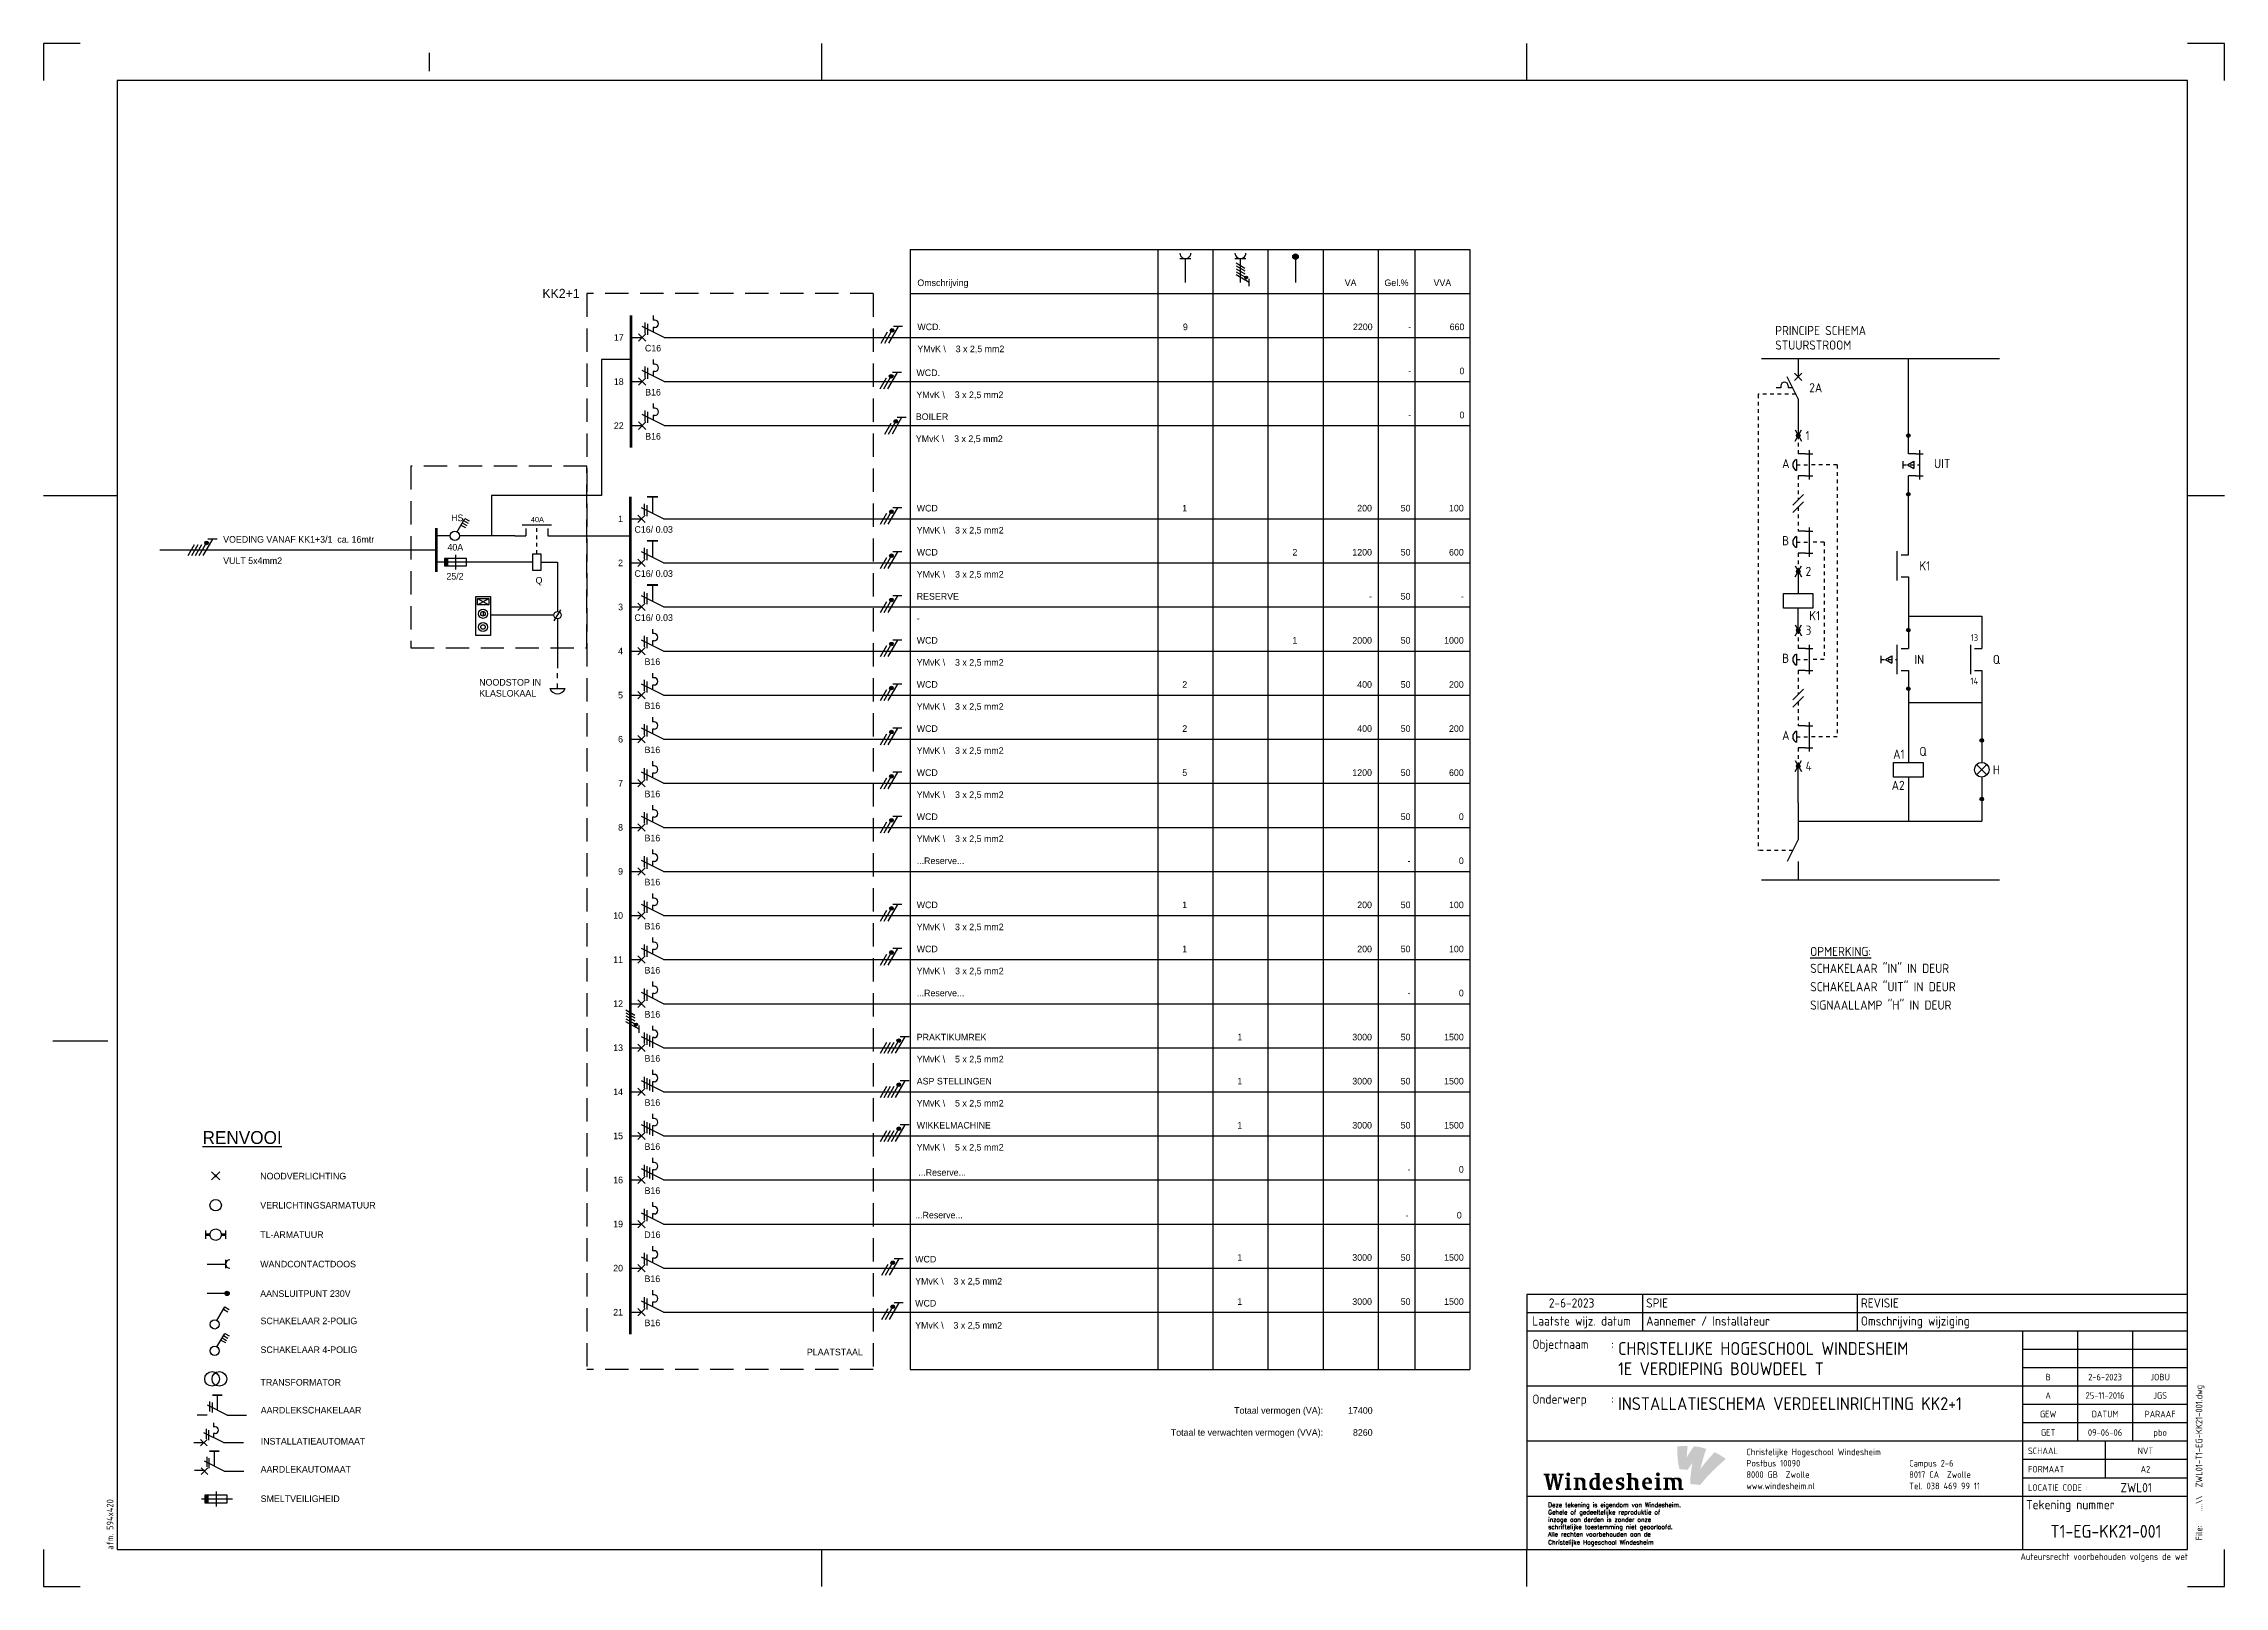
# Model space of a CAD drawing. Header units: millimetres. Extents: x 1 to 595, y -3 to 417.
import ezdxf
from ezdxf.enums import TextEntityAlignment as Align

# ---------------------------------------------------------------- set-up
doc = ezdxf.new("R2010")
doc.units = ezdxf.units.MM
doc.linetypes.add('HIDDEN', pattern=[9.525, 6.35, -3.175])
doc.linetypes.add('STABI11', pattern=[2, 1, -1])
doc.layers.get('0').update_dxf_attribs({"linetype": 'CONTINUOUS'})
for name, color, linetype in [('00att018', 1, 'CONTINUOUS'), ('00att025', 2, 'CONTINUOUS'), ('00att035', 3, 'CONTINUOUS'), ('00att050', 4, 'CONTINUOUS'), ('00kad018', 1, 'CONTINUOUS'), ('00kad025', 2, 'CONTINUOUS'), ('00kad070', 5, 'CONTINUOUS'), ('BL$2----_KADER', 7, 'CONTINUOUS'), ('BL$4----_LOGO', 7, 'CONTINUOUS'), ('BL$4----_STEMPEL', 7, 'CONTINUOUS'), ('EL$1----', 3, 'CONTINUOUS'), ('EL$1----_KK2+1', 3, 'CONTINUOUS'), ('EL6311--', 3, 'CONTINUOUS'), ('LAAG_1', 160, 'CONTINUOUS')]:
    doc.layers.add(name, color=color, linetype=linetype)
doc.styles.add('BURO-018', font='BUROFONT', dxfattribs={"height": 1.8})
doc.styles.add('BURO-025', font='Iso.shx', dxfattribs={"height": 2.5})
doc.styles.add('BURO-035', font='BUROFONT.shx', dxfattribs={"height": 3.5})
doc.styles.add('EDU', font='ROMANS.SHX', dxfattribs={"height": 2.5})
doc.styles.add('ISO', font='isocp.shx')

msp = doc.modelspace()

# ---------------------------------------------------------------- texts
at = {"layer": 'EL$1----', "color": 1}
for s, height, style, p in [('PRINCIPE SCHEMA', 2.5, 'BURO-025', (472.33, 337.63)), ('STUURSTROOM', 2.5, 'BURO-025', (472.33, 333.67)), ('HS', 1.8, 'BURO-018', (111.66, 286.98)), ('Q', 1.8, 'BURO-018', (134.66, 269.98)), ('NOODSTOP IN', 1.8, 'BURO-018', (119.31, 242.21)), ('KLASLOKAAL', 1.8, 'BURO-018', (119.31, 239.21)), ('%%UOPMERKING:', 2.5, 'BURO-025', (481.84, 168.58)), ('SCHAKELAAR "IN" IN DEUR', 2.5, 'BURO-025', (481.84, 163.98)), ('SCHAKELAAR "UIT" IN DEUR', 2.5, 'BURO-025', (481.84, 158.98)), ('SIGNAALLAMP "H" IN DEUR', 2.5, 'BURO-025', (481.84, 153.98)), ('PLAATSTAAL', 1.8, 'BURO-018', (208.56, 59.87))]:
    msp.add_text(s, height=height, dxfattribs=dict(at, style=style)).set_placement(p)
at = {"layer": 'EL$1----', "color": 1, "ltscale": 0.2, "style": 'BURO-018'}
msp.add_text('40A', height=1.44, dxfattribs=at).set_placement((133.4, 286.7))
at = {"layer": 'EL$1----', "color": 1, "linetype": 'Continuous', "ltscale": 0.2, "style": 'BURO-018'}
msp.add_text('VOEDING VANAF KK1+3/1  ca. 16mtr', height=1.8, dxfattribs=at).set_placement((49.57, 281.12))
msp.add_text('VULT 5x4mm2', height=1.8, dxfattribs=at).set_placement((49.57, 277.12), align=Align.TOP_LEFT)
at = {"layer": 'EL$1----_KK2+1', "color": 1, "style": 'BURO-018'}
for s, p in [('Omschrijving', (238.66, 350.98)), ('WCD.', (238.66, 338.98)), ('YMvK \\    3 x 2,5 mm2', (238.66, 332.98)), ('WCD.', (238.4, 326.48)), ('YMvK \\    3 x 2,5 mm2', (238.4, 320.48)), ('BOILER', (238.24, 314.52)), ('YMvK \\    3 x 2,5 mm2', (238.24, 308.52)), ('WCD', (238.48, 289.62)), ('YMvK \\    3 x 2,5 mm2', (238.48, 283.62)), ('WCD', (238.48, 277.62)), ('YMvK \\    3 x 2,5 mm2', (238.48, 271.62)), ('RESERVE', (238.48, 265.62)), ('WCD', (238.48, 253.62)), ('-', (238.48, 259.62)), ('YMvK \\    3 x 2,5 mm2', (238.48, 247.62)), ('WCD', (238.48, 241.62)), ('YMvK \\    3 x 2,5 mm2', (238.48, 235.62)), ('WCD', (238.48, 229.62)), ('YMvK \\    3 x 2,5 mm2', (238.48, 223.62)), ('WCD', (238.48, 217.62)), ('YMvK \\    3 x 2,5 mm2', (238.48, 211.62)), ('WCD', (238.48, 205.62)), ('YMvK \\    3 x 2,5 mm2', (238.48, 199.62)), ('...Reserve...', (238.48, 193.62)), ('WCD', (238.48, 181.62)), ('YMvK \\    3 x 2,5 mm2', (238.48, 175.62)), ('WCD', (238.48, 169.62)), ('YMvK \\    3 x 2,5 mm2', (238.48, 163.62)), ('...Reserve...', (238.48, 157.62)), ('PRAKTIKUMREK', (238.48, 145.62)), ('YMvK \\    5 x 2,5 mm2', (238.48, 139.62)), ('ASP STELLINGEN', (238.48, 133.62)), ('YMvK \\    5 x 2,5 mm2', (238.48, 127.62)), ('WIKKELMACHINE', (238.48, 121.62)), ('YMvK \\    5 x 2,5 mm2', (238.48, 115.62)), ('...Reserve...', (238.92, 108.76)), ('...Reserve...', (238.06, 97.16)), ('WCD', (238.06, 85.16)), ('YMvK \\    3 x 2,5 mm2', (238.06, 79.16)), ('WCD', (238.06, 73.16)), ('YMvK \\    3 x 2,5 mm2', (238.06, 67.16))]:
    msp.add_text(s, height=1.8, dxfattribs=at).set_placement(p)
for s, p in [('VA', (356.66, 350.98)), ('Gel.%', (369.16, 350.98)), ('VVA', (381.66, 350.98)), ('9', (311.66, 338.98)), ('1', (311.48, 289.62)), ('2', (341.48, 277.62)), ('1', (341.48, 253.62)), ('2', (311.48, 241.62)), ('2', (311.48, 229.62)), ('5', (311.48, 217.62)), ('1', (311.48, 181.62)), ('1', (311.48, 169.62)), ('1', (326.48, 145.62)), ('1', (326.48, 133.62)), ('1', (326.48, 121.62)), ('1', (326.48, 85.62)), ('1', (326.48, 73.62))]:
    msp.add_text(s, height=1.8, dxfattribs=at).set_placement(p, align=Align.CENTER)
at = {"layer": 'EL$1----_KK2+1', "color": 2, "style": 'BURO-018'}
msp.add_text('KK2+1', height=2.5, dxfattribs=at).set_placement((146.66, 348.98), align=Align.MIDDLE_RIGHT)
at = {"layer": 'EL$1----_KK2+1', "color": 1, "style": 'BURO-018'}
for s, p in [('2200', (362.66, 338.98)), ('-', (373.16, 338.98)), ('660', (387.66, 338.98)), ('-', (373.16, 326.98)), ('0', (387.66, 326.98)), ('-', (373.16, 314.98)), ('0', (387.66, 314.98)), ('200', (362.48, 289.62)), ('50', (372.98, 289.62)), ('100', (387.48, 289.62)), ('1200', (362.48, 277.62)), ('50', (372.98, 277.62)), ('600', (387.48, 277.62)), ('50', (372.98, 265.62)), ('-', (362.48, 265.62)), ('-', (387.48, 265.62)), ('2000', (362.48, 253.62)), ('50', (372.98, 253.62)), ('1000', (387.48, 253.62)), ('400', (362.48, 241.62)), ('50', (372.98, 241.62)), ('200', (387.48, 241.62)), ('400', (362.48, 229.62)), ('50', (372.98, 229.62)), ('200', (387.48, 229.62)), ('1200', (362.48, 217.62)), ('50', (372.98, 217.62)), ('600', (387.48, 217.62)), ('50', (372.98, 205.62)), ('0', (387.48, 205.62)), ('-', (372.98, 193.62)), ('0', (387.48, 193.62)), ('200', (362.48, 181.62)), ('50', (372.98, 181.62)), ('100', (387.48, 181.62)), ('200', (362.48, 169.62)), ('50', (372.98, 169.62)), ('100', (387.48, 169.62)), ('-', (372.98, 157.62)), ('0', (387.48, 157.62)), ('3000', (362.48, 145.62)), ('50', (372.98, 145.62)), ('1500', (387.48, 145.62)), ('3000', (362.48, 133.62)), ('50', (372.98, 133.62)), ('1500', (387.48, 133.62)), ('3000', (362.48, 121.62)), ('50', (372.98, 121.62)), ('1500', (387.48, 121.62)), ('-', (372.98, 109.62)), ('0', (387.48, 109.62)), ('-', (372.43, 97.14)), ('0', (386.93, 97.14)), ('3000', (362.48, 85.62)), ('50', (372.98, 85.62)), ('1500', (387.48, 85.62)), ('3000', (362.48, 73.62)), ('50', (372.98, 73.62)), ('1500', (387.48, 73.62)), ('Totaal vermogen (VA):', (349.16, 43.98)), ('17400', (362.66, 43.98)), ('Totaal te verwachten vermogen (VVA):', (349.16, 37.98)), ('8260', (362.66, 37.98))]:
    msp.add_text(s, height=1.8, dxfattribs=at).set_placement(p, align=Align.RIGHT)
for s, p in [('17', (158.66, 336.98)), ('18', (158.66, 324.98)), ('22', (158.66, 312.98)), ('1', (158.48, 287.62)), ('2', (158.48, 275.62)), ('3', (158.48, 263.62)), ('4', (158.48, 251.62)), ('5', (158.48, 239.62)), ('6', (158.48, 227.62)), ('7', (158.48, 215.62)), ('8', (158.48, 203.62)), ('9', (158.48, 191.62)), ('10', (158.48, 179.62)), ('11', (158.48, 167.62)), ('12', (158.48, 155.62)), ('13', (158.48, 143.62)), ('14', (158.48, 131.62)), ('15', (158.48, 119.62)), ('16', (158.48, 107.62)), ('19', (158.48, 95.62)), ('20', (158.48, 83.62)), ('21', (158.48, 71.62))]:
    msp.add_text(s, height=1.8, dxfattribs=at).set_placement(p, align=Align.MIDDLE_RIGHT)

# ---------------------------------------------------------------- blocks, each defined once
blk = doc.blocks.new('A$C6BEE4A7F')
at = {"color": 0, "linetype": 'STABI11'}
blk.add_line((7.91, 2.62), (0, 2.62), dxfattribs=at)
at = {"color": 0, "linetype": 'Continuous'}
for p, q in [((7.91, 3.75), (12.41, 3.75)), ((7.91, 1.5), (7.91, 3.75)), ((7.91, 3), (7.91, 3)), ((12.41, 1.5), (7.91, 1.5)), ((10.16, 3.75), (10.16, 5.25)), ((10.16, 1.5), (10.16, 0)), ((12.41, 3.75), (12.41, 1.5))]:
    blk.add_line(p, q, dxfattribs=at)
blk = doc.blocks.new('M18')
at = {"color": 0, "linetype": 'Continuous'}
for p, q in [((-3, 23), (-3, 31)), ((-2, 30), (0, 30)), ((0, 30), (0, 33)), ((-2, 24), (0, 24)), ((0, 21), (0, 24))]:
    blk.add_line(p, q, dxfattribs=at)
at = {"color": 1, "style": 'BURO-018'}
blk.add_attdef('E_VRIJ1', (-6, 24), '', height=1.8, rotation=90, dxfattribs=at)
at = {"color": 1, "linetype": 'Continuous', "style": 'BURO-018'}
blk.add_attdef('E_IMS', text='', height=1.8, rotation=90, dxfattribs=at).set_placement((3, 24), align=Align.TOP_LEFT)
blk = doc.blocks.new('0721011F')
at = {"color": 0, "linetype": 'Continuous'}
blk.add_line((-2, -3), (2, -3), dxfattribs=at)
blk = doc.blocks.new('072102A')
at = {"color": 0, "linetype": 'Continuous'}
for p, q in [((1, 0), (-1, 0)), ((-1, 0), (-1, -6)), ((1, -6), (1, 0)), ((-1, -6), (1, -6))]:
    blk.add_line(p, q, dxfattribs=at)
blk.add_solid([(1, -5), (1, -6), (-1, -5), (-1, -6)], dxfattribs=at)
at = {"color": 0, "linetype": 'Continuous', "style": 'BURO-018', "flags": 1}
for tag, p in [('E_ID', (0, 0)), ('E_MATCODE', (0, -5))]:
    blk.add_attdef(tag, p, '', height=1.8, dxfattribs=at)
at = {"color": 0, "linetype": 'Continuous', "style": 'BURO-018'}
blk.add_attdef('E_KODE', text='', height=1.8, dxfattribs=at).set_placement((-3, -3), align=Align.MIDDLE_RIGHT)
blk = doc.blocks.new('HL3')
at = {"color": 0, "linetype": 'Continuous'}
for p, q in [((-3, 6.98), (-3, 4.48)), ((-3, 5.73), (1.5, 3.13)), ((1.5, 2.13), (-1.5, 3.87)), ((1.5, 1.13), (-1.5, 2.87)), ((1.5, 0.13), (-1.5, 1.87)), ((1.5, -0.87), (-1.5, 0.87))]:
    blk.add_line(p, q, dxfattribs=at)
at = {"color": 0, "linetype": 'Continuous', "const_width": 0.5}
blk.add_lwpolyline([(-1.68, 4.12, 1), (-2.18, 4.12, 1)], format="xyb", close=True, dxfattribs=at)
at = {"color": 0, "linetype": 'Continuous'}
blk.add_circle((-1.93, 4.12), 0.5, dxfattribs=at)
blk = doc.blocks.new('RENV_DION')
at = {"layer": 'EL$1----', "linetype": 'Continuous'}
for p, q in [((485.12, 256.64), (487.32, 254.44)), ((487.32, 256.64), (485.12, 254.44)), ((483.5, 238.37), (483.5, 240.7)), ((488.94, 240.7), (488.94, 238.37)), ((488.94, 232.7), (488.94, 230.37)), ((483.89, 231.54), (488.94, 231.54)), ((489.33, 223.54), (483.89, 223.54)), ((486.57, 208.98), (488.69, 212.65)), ((487.64, 210.83), (488.85, 210.13)), ((487.99, 211.43), (489.2, 210.73)), ((488.34, 212.04), (489.55, 211.34)), ((488.69, 212.65), (489.9, 211.95)), ((489.35, 190.42), (483.95, 193.12)), ((484.62, 191.43), (484.62, 194.13)), ((485.3, 193.8), (485.3, 191.1)), ((486.65, 195.82), (486.65, 191.77)), ((488.36, 182.91), (482.96, 185.61)), ((483.63, 186.63), (483.63, 183.93)), ((484.31, 186.29), (484.31, 183.59)), ((485.66, 188.31), (485.66, 187.19)), ((486.11, 187.19), (485.66, 187.19)), ((486.11, 185.39), (485.66, 185.39)), ((485.66, 185.39), (485.66, 184.26)), ((480.26, 182.91), (482.96, 182.91)), ((482.06, 183.81), (483.86, 182.01)), ((483.86, 183.81), (482.06, 182.01)), ((485.84, 180.58), (485.84, 176.53)), ((488.36, 182.91), (493.76, 182.91)), ((484.04, 176.08), (482.24, 174.28)), ((482.24, 176.08), (484.04, 174.28)), ((488.54, 175.18), (483.14, 177.88)), ((482.39, 167.57), (490.81, 167.57)), ((489.31, 168.57), (483.31, 168.57)), ((483.31, 168.57), (483.31, 166.57)), ((483.31, 166.57), (489.31, 166.57)), ((486.31, 169.57), (486.31, 165.57)), ((489.31, 166.57), (489.31, 168.57))]:
    blk.add_line(p, q, dxfattribs=at)
at = {"layer": 'EL$1----', "color": 3, "linetype": 'Continuous'}
for p, q in [((486.57, 216.18), (488.69, 219.85)), ((488.69, 219.85), (489.9, 219.15)), ((488.34, 219.25), (489.55, 218.55))]:
    blk.add_line(p, q, dxfattribs=at)
at = {"layer": 'EL$1----'}
for p, q in [((483.86, 190.42), (481.16, 190.42)), ((489.35, 190.42), (494.66, 190.42)), ((483.9, 176.31), (483.9, 179.01)), ((484.49, 175.97), (484.49, 178.67)), ((483.14, 175.29), (480.44, 175.29)), ((488.54, 175.18), (493.85, 175.18))]:
    blk.add_line(p, q, dxfattribs=at)
at = {"layer": 'EL$1----', "linetype": 'Continuous'}
for points, const_width in [([(486.41, 255.54, 1), (486.02, 255.54, 1)], 0.389), ([(489.33, 223.83, 1), (489.33, 223.24, 1)], 0.583)]:
    blk.add_lwpolyline(points, format="xyb", close=True, dxfattribs=dict(at, const_width=const_width))
for points, const_width in [([(484.66, 239.54), (483.5, 239.54)], 0.778), ([(487.77, 239.54), (488.94, 239.54)], 0.778), ([(485.3, 195.82), (488, 195.82)], 0.45), ([(484.49, 180.58), (487.19, 180.58)], 0.45)]:
    blk.add_lwpolyline(points, dxfattribs=dict(at, const_width=const_width))
for centre, radius in [((486.22, 247.54), 1.56), ((486.22, 239.54), 1.56), ((489.33, 223.54), 0.583), ((485.95, 207.9), 1.25), ((485.24, 200.27), 2), ((487.24, 200.27), 2)]:
    blk.add_circle(centre, radius, dxfattribs=at)
at = {"layer": 'EL$1----', "color": 3, "linetype": 'Continuous'}
blk.add_circle((485.95, 215.1), 1.25, dxfattribs=at)
at = {"layer": 'EL$1----', "linetype": 'Continuous'}
for centre, radius, start, end in [((490.11, 231.54), 1.17, 90, 270), ((486.11, 186.29), 0.9, 270, 90)]:
    blk.add_arc(centre, radius, start, end, dxfattribs=at)
blk.add_solid([(483.31, 168.57), (484.31, 168.57), (483.31, 166.57), (484.31, 166.57)], dxfattribs=at)
at = {"layer": 'EL$1----', "color": 3, "style": 'BURO-035'}
blk.add_text('%%URENVOOI', height=3.5, dxfattribs=at).set_placement((482.63, 264.23))
at = {"layer": 'EL$1----', "color": 1, "style": 'BURO-018'}
for s, p in [('NOODVERLICHTING', (498.36, 255.47)), ('VERLICHTINGSARMATUUR', (498.36, 247.55)), ('TL-ARMATUUR', (498.36, 239.54)), ('WANDCONTACTDOOS', (498.36, 231.52)), ('AANSLUITPUNT 230V', (498.36, 223.5)), ('SCHAKELAAR 2-POLIG', (498.43, 216.06)), ('SCHAKELAAR 4-POLIG', (498.43, 208.21)), ('TRANSFORMATOR', (498.43, 199.33)), ('AARDLEKSCHAKELAAR', (498.49, 191.75)), ('INSTALLATIEAUTOMAAT', (498.49, 183.3)), ('AARDLEKAUTOMAAT', (498.47, 175.66)), ('SMELTVEILIGHEID', (498.47, 167.66))]:
    blk.add_text(s, height=1.8, dxfattribs=at).set_placement(p, align=Align.MIDDLE_LEFT)
blk = doc.blocks.new('a2-windesheim-hor')
at = {"layer": '00kad018', "color": 1}
for p, q in [((0, 420), (0, 410)), ((10, 420), (0, 420)), ((105, 417.5), (105, 412.5)), ((212, 410), (212, 420)), ((404, 410), (404, 420)), ((594, 420), (584, 420)), ((594, 410), (594, 420)), ((0, 297), (20, 297)), ((584, 297), (594, 297)), ((2.5, 148.5), (17.5, 148.5)), ((0, 10), (0, 0)), ((212, 0), (212, 10)), ((404, 0), (404, 10)), ((594, 0), (594, 10)), ((0, 0), (10, 0)), ((584, 0), (594, 0))]:
    blk.add_line(p, q, dxfattribs=at)
at = {"layer": '00kad070', "color": 5}
for p, q in [((584, 410), (20, 410)), ((20, 410), (20, 10)), ((584, 10), (584, 410)), ((20, 10), (584, 10))]:
    blk.add_line(p, q, dxfattribs=at)
at = {"layer": '00att018', "color": 1, "style": 'ISO'}
blk.add_text('afm. 594x420', height=1.8, rotation=90, dxfattribs=at).set_placement((19, 10))
blk.add_text('Auteursrecht voorbehouden volgens de wet', height=1.8, dxfattribs=at).set_placement((584.08, 7.2), align=Align.RIGHT)
blk = doc.blocks.new('AI9-BLK4')
at = {"layer": 'LAAG_1'}
h = blk.add_hatch(color=40, dxfattribs=at)
edge = h.paths.add_edge_path()
edge.add_spline(control_points=[(7.1, 7.2), (4.8, 4.7), (2.6, 2.6), (-0.7, -2.1), (0, 0.5), (1.3, 5.9), (2.6, 9), (0.7, 9.7), (-2.2, 10.3), (-4.1, 10.4), (-5.5, 8.8), (-7.5, 5.5), (-8.1, 4.4), (-8, 6.9), (-7.7, 9.3), (-7.6, 10.6), (-9.6, 10.7), (-11, 10.6), (-13.2, 10.3), (-13.3, 6), (-13.1, 2), (-12, -2), (-10.8, -2.1), (-7.6, -2.4), (-7.6, -2.4), (-7.1, -1.7), (-6.1, 0), (-5, 1.4), (-5.4, -0.9), (-5.9, -4.1), (-6.1, -7.2), (-6.1, -8.1), (-6.2, -9.1), (-6.2, -10.1), (-4.7, -10.2), (-1, -10.6), (-0.7, -10.6), (-0.7, -10.6), (-0.7, -10.6), (-0.7, -10.6), (-0.7, -10.6), (-0.7, -10.6), (-0.7, -10.6), (0.7, -8.8), (2.3, -7), (3.6, -5.5), (4.7, -4.4), (5.7, -3.3), (6.7, -2.4), (9.3, 0.1), (11.5, 2.1), (13.2, 3.5), (11, 5.1), (9.5, 6.1), (7.1, 7.2)], knot_values=[0, 0, 0, 0, 1, 1, 1, 2, 2, 2, 3, 3, 3, 4, 4, 4, 5, 5, 5, 6, 6, 6, 7, 7, 7, 8, 8, 8, 9, 9, 9, 10, 10, 10, 11, 11, 11, 12, 12, 12, 13, 13, 13, 14, 14, 14, 15, 15, 15, 16, 16, 16, 17, 17, 17, 18, 18, 18, 18], degree=3, periodic=0)
h = blk.add_hatch(color=154, dxfattribs=at)
edge = h.paths.add_edge_path()
edge.add_spline(control_points=[(-0.7, -10.6), (-0.7, -10.6), (-0.7, -10.6), (-0.7, -10.6), (-0.7, -10.6), (-0.7, -10.6), (-0.7, -10.6)], knot_values=[0, 0, 0, 0, 1, 1, 1, 2, 2, 2, 2], degree=3, periodic=0)
h = blk.add_hatch(color=154, dxfattribs=at)
edge = h.paths.add_edge_path()
edge.add_spline(control_points=[(-0.7, -10.6), (-0.7, -10.6), (-0.7, -10.6), (-0.7, -10.6), (-0.7, -10.6), (-0.7, -10.6), (-0.7, -10.6)], knot_values=[0, 0, 0, 0, 1, 1, 1, 2, 2, 2, 2], degree=3, periodic=0)
blk = doc.blocks.new('AI9-BLK3')
at = {"layer": 'LAAG_1'}
h = blk.add_hatch(color=154, dxfattribs=at)
edge = h.paths.add_edge_path()
edge.add_spline(control_points=[(-27.8, 3.2), (-27.8, 3.2), (-29.8, -4.7), (-29.8, -4.7), (-29.8, -4.7), (-31.2, -4.7), (-31.2, -4.7), (-31.2, -4.7), (-32.5, 1.8), (-32.5, 1.8), (-32.5, 1.8), (-33.9, -4.7), (-33.9, -4.7), (-33.9, -4.7), (-35.4, -4.7), (-35.4, -4.7), (-35.4, -4.7), (-37.2, 3.2), (-37.2, 3.2), (-37.2, 3.2), (-38, 3.2), (-38, 3.2), (-38, 3.2), (-38, 4.2), (-38, 4.2), (-38, 4.2), (-34.8, 4.2), (-34.8, 4.2), (-34.8, 4.2), (-34.8, 3.2), (-34.8, 3.2), (-34.8, 3.2), (-35.4, 3.2), (-35.4, 3.2), (-35.4, 3.2), (-34.4, -2.1), (-34.4, -2.1), (-34.4, -2.1), (-33.2, 3.3), (-33.2, 3.3), (-33.2, 3.3), (-33.7, 3.3), (-33.7, 3.3), (-33.7, 3.3), (-33.7, 4.2), (-33.7, 4.2), (-33.7, 4.2), (-31.3, 4.2), (-31.3, 4.2), (-31.3, 4.2), (-30.2, -2.1), (-30.2, -2.1), (-30.2, -2.1), (-29, 3.2), (-29, 3.2), (-29, 3.2), (-29.8, 3.2), (-29.8, 3.2), (-29.8, 3.2), (-29.8, 4.2), (-29.8, 4.2), (-29.8, 4.2), (-27.2, 4.2), (-27.2, 4.2), (-27.2, 4.2), (-27.2, 3.2), (-27.2, 3.2), (-27.2, 3.2), (-27.8, 3.2), (-27.8, 3.2)], knot_values=[0, 0, 0, 0, 1, 1, 1, 2, 2, 2, 3, 3, 3, 4, 4, 4, 5, 5, 5, 6, 6, 6, 7, 7, 7, 8, 8, 8, 9, 9, 9, 10, 10, 10, 11, 11, 11, 12, 12, 12, 13, 13, 13, 14, 14, 14, 15, 15, 15, 16, 16, 16, 17, 17, 17, 18, 18, 18, 19, 19, 19, 20, 20, 20, 21, 21, 21, 22, 22, 22, 23, 23, 23, 23], degree=3, periodic=0)
h = blk.add_hatch(color=154, dxfattribs=at)
edge = h.paths.add_edge_path()
edge.add_spline(control_points=[(-26.4, -4.7), (-26.4, -4.7), (-26.4, -3.9), (-26.4, -3.9), (-26.4, -3.9), (-25.5, -3.9), (-25.5, -3.9), (-25.5, -3.9), (-25.5, 1.2), (-25.5, 1.2), (-25.5, 1.2), (-26.4, 1.2), (-26.4, 1.2), (-26.4, 1.2), (-26.4, 2), (-26.4, 2), (-26.4, 2), (-23.8, 2), (-23.8, 2), (-23.8, 2), (-23.8, -3.9), (-23.8, -3.9), (-23.8, -3.9), (-22.9, -3.9), (-22.9, -3.9), (-22.9, -3.9), (-22.9, -4.7), (-22.9, -4.7), (-22.9, -4.7), (-26.4, -4.7), (-26.4, -4.7)], knot_values=[0, 0, 0, 0, 1, 1, 1, 2, 2, 2, 3, 3, 3, 4, 4, 4, 5, 5, 5, 6, 6, 6, 7, 7, 7, 8, 8, 8, 9, 9, 9, 10, 10, 10, 10], degree=3, periodic=0)
edge = h.paths.add_edge_path()
edge.add_spline(control_points=[(-24.7, 2.7), (-25.2, 2.7), (-25.7, 3.2), (-25.7, 3.7), (-25.7, 4.3), (-25.2, 4.8), (-24.7, 4.8), (-24.1, 4.8), (-23.6, 4.3), (-23.6, 3.7), (-23.6, 3.2), (-24.1, 2.7), (-24.7, 2.7)], knot_values=[0, 0, 0, 0, 1, 1, 1, 2, 2, 2, 3, 3, 3, 4, 4, 4, 4], degree=3, periodic=0)
h = blk.add_hatch(color=154, dxfattribs=at)
edge = h.paths.add_edge_path()
edge.add_spline(control_points=[(-17, -4.7), (-17, -4.7), (-17, -0.9), (-17, -0.9), (-17, -0.3), (-17.2, 0.2), (-17.5, 0.5), (-17.9, 0.9), (-18.3, 1.1), (-18.9, 1.1), (-19, 1.1), (-19, 1.1), (-19.1, 1.1), (-19.1, 1.1), (-19.1, -3.9), (-19.1, -3.9), (-19.1, -3.9), (-18.2, -3.9), (-18.2, -3.9), (-18.2, -3.9), (-18.2, -4.7), (-18.2, -4.7), (-18.2, -4.7), (-21.7, -4.7), (-21.7, -4.7), (-21.7, -4.7), (-21.7, -3.9), (-21.7, -3.9), (-21.7, -3.9), (-20.8, -3.9), (-20.8, -3.9), (-20.8, -3.9), (-20.8, 1.2), (-20.8, 1.2), (-20.8, 1.2), (-21.7, 1.2), (-21.7, 1.2), (-21.7, 1.2), (-21.7, 2), (-21.7, 2), (-21.7, 2), (-19.4, 2), (-19.4, 2), (-19.1, 2), (-18.9, 2), (-18.6, 2), (-17, 2), (-16.3, 1.9), (-15.9, 1.4), (-15.5, 1), (-15.3, 0.6), (-15.3, -0.2), (-15.3, -0.2), (-15.3, -3.9), (-15.3, -3.9), (-15.3, -3.9), (-14.5, -3.9), (-14.5, -3.9), (-14.5, -3.9), (-14.5, -4.7), (-14.5, -4.7), (-14.5, -4.7), (-17, -4.7), (-17, -4.7)], knot_values=[0, 0, 0, 0, 1, 1, 1, 2, 2, 2, 3, 3, 3, 4, 4, 4, 5, 5, 5, 6, 6, 6, 7, 7, 7, 8, 8, 8, 9, 9, 9, 10, 10, 10, 11, 11, 11, 12, 12, 12, 13, 13, 13, 14, 14, 14, 15, 15, 15, 16, 16, 16, 17, 17, 17, 18, 18, 18, 19, 19, 19, 20, 20, 20, 21, 21, 21, 21], degree=3, periodic=0)
h = blk.add_hatch(color=154, dxfattribs=at)
edge = h.paths.add_edge_path(flags=16)
edge.add_spline(control_points=[(-6.8, -4.7), (-6.8, -4.7), (-6.8, -3.9), (-6.8, -3.9), (-6.8, -3.9), (-7.6, -3.9), (-7.6, -3.9), (-7.6, -3.9), (-7.6, 4.5), (-7.6, 4.5), (-7.6, 4.5), (-10.2, 4.5), (-10.2, 4.5), (-10.2, 4.5), (-10.2, 3.6), (-10.2, 3.6), (-10.2, 3.6), (-9.3, 3.6), (-9.3, 3.6), (-9.3, 3.6), (-9.3, 2), (-9.3, 2), (-9.6, 2), (-9.8, 2), (-10.2, 2), (-11.9, 2), (-13.2, 0.7), (-13.2, -1.5), (-13.2, -3.8), (-12.3, -4.8), (-10.3, -4.8), (-9.9, -4.8), (-9.3, -4.7), (-9.1, -4.7), (-9.1, -4.7), (-6.8, -4.7), (-6.8, -4.7)], knot_values=[0, 0, 0, 0, 1, 1, 1, 2, 2, 2, 3, 3, 3, 4, 4, 4, 5, 5, 5, 6, 6, 6, 7, 7, 7, 8, 8, 8, 9, 9, 9, 10, 10, 10, 11, 11, 11, 12, 12, 12, 12], degree=3, periodic=0)
edge = h.paths.add_edge_path()
edge.add_spline(control_points=[(-9.3, -3.7), (-9.5, -3.8), (-9.6, -3.8), (-9.8, -3.8), (-10.8, -3.8), (-11.5, -3.1), (-11.5, -1.2), (-11.5, 0.4), (-10.9, 1.1), (-10, 1.1), (-9.7, 1.1), (-9.5, 1), (-9.3, 1), (-9.3, 1), (-9.3, -3.7), (-9.3, -3.7)], knot_values=[0, 0, 0, 0, 1, 1, 1, 2, 2, 2, 3, 3, 3, 4, 4, 4, 5, 5, 5, 5], degree=3, periodic=0)
h = blk.add_hatch(color=154, dxfattribs=at)
edge = h.paths.add_edge_path(flags=16)
edge.add_spline(control_points=[(-0.4, -1.4), (-0.4, 1), (-1.2, 2.1), (-3, 2.1), (-4.8, 2.1), (-5.9, 0.7), (-5.9, -1.4), (-5.9, -3.6), (-4.8, -4.8), (-2.7, -4.8), (-1.9, -4.8), (-1.2, -4.6), (-0.7, -4.4), (-0.7, -4.4), (-0.7, -3.5), (-0.7, -3.5), (-1.2, -3.6), (-1.6, -3.6), (-2, -3.6), (-3.4, -3.6), (-4.2, -2.5), (-4.2, -1.4), (-4.2, -1.4), (-0.4, -1.4), (-0.4, -1.4)], knot_values=[0, 0, 0, 0, 1, 1, 1, 2, 2, 2, 3, 3, 3, 4, 4, 4, 5, 5, 5, 6, 6, 6, 7, 7, 7, 8, 8, 8, 8], degree=3, periodic=0)
edge = h.paths.add_edge_path()
edge.add_spline(control_points=[(-2.2, -0.5), (-2.2, -0.5), (-4.2, -0.5), (-4.2, -0.5), (-4.2, 0.5), (-3.8, 1.1), (-3.2, 1.1), (-2.6, 1.1), (-2.2, 0.6), (-2.2, -0.5)], knot_values=[0, 0, 0, 0, 1, 1, 1, 2, 2, 2, 3, 3, 3, 3], degree=3, periodic=0)
h = blk.add_hatch(color=154, dxfattribs=at)
edge = h.paths.add_edge_path()
edge.add_spline(control_points=[(3.2, -4.8), (2.4, -4.8), (1.5, -4.6), (1.3, -4.5), (1.3, -4.5), (1.3, -2.7), (1.3, -2.7), (1.3, -2.7), (2.3, -2.7), (2.3, -2.7), (2.3, -2.7), (2.3, -3.6), (2.3, -3.6), (2.6, -3.7), (2.9, -3.8), (3.3, -3.8), (4.1, -3.8), (4.5, -3.5), (4.5, -3), (4.5, -2.5), (4.1, -2.3), (3.5, -2.1), (3.5, -2.1), (2.7, -1.8), (2.7, -1.8), (1.8, -1.5), (1.3, -1), (1.3, 0.1), (1.3, 1.2), (2.3, 2.1), (3.9, 2.1), (4.6, 2.1), (5.3, 2), (5.7, 1.9), (5.7, 1.9), (5.7, 0), (5.7, 0), (5.7, 0), (4.7, 0), (4.7, 0), (4.7, 0), (4.7, 1), (4.7, 1), (4.4, 1.1), (4.2, 1.1), (3.9, 1.1), (3.2, 1.1), (2.8, 0.8), (2.8, 0.4), (2.8, 0), (3, -0.2), (3.6, -0.4), (3.6, -0.4), (4.4, -0.7), (4.4, -0.7), (5.4, -1), (6, -1.6), (6, -2.6), (6, -4), (4.8, -4.8), (3.2, -4.8)], knot_values=[0, 0, 0, 0, 1, 1, 1, 2, 2, 2, 3, 3, 3, 4, 4, 4, 5, 5, 5, 6, 6, 6, 7, 7, 7, 8, 8, 8, 9, 9, 9, 10, 10, 10, 11, 11, 11, 12, 12, 12, 13, 13, 13, 14, 14, 14, 15, 15, 15, 16, 16, 16, 17, 17, 17, 18, 18, 18, 19, 19, 19, 20, 20, 20, 20], degree=3, periodic=0)
h = blk.add_hatch(color=154, dxfattribs=at)
edge = h.paths.add_edge_path()
edge.add_spline(control_points=[(11.8, -4.7), (11.8, -4.7), (11.8, -1), (11.8, -1), (11.8, -0.3), (11.7, 0.2), (11.3, 0.5), (10.9, 0.9), (10.5, 1.1), (10, 1.1), (9.9, 1.1), (9.8, 1.1), (9.7, 1.1), (9.7, 1.1), (9.7, -3.9), (9.7, -3.9), (9.7, -3.9), (10.6, -3.9), (10.6, -3.9), (10.6, -3.9), (10.6, -4.7), (10.6, -4.7), (10.6, -4.7), (7.1, -4.7), (7.1, -4.7), (7.1, -4.7), (7.1, -3.9), (7.1, -3.9), (7.1, -3.9), (8, -3.9), (8, -3.9), (8, -3.9), (8, 3.6), (8, 3.6), (8, 3.6), (7.2, 3.6), (7.2, 3.6), (7.2, 3.6), (7.2, 4.5), (7.2, 4.5), (7.2, 4.5), (9.7, 4.5), (9.7, 4.5), (9.7, 4.5), (9.7, 2), (9.7, 2), (9.9, 2), (10.2, 2), (10.5, 2), (11.9, 2), (12.5, 1.8), (13, 1.4), (13.4, 1), (13.5, 0.5), (13.5, -0.2), (13.5, -0.2), (13.5, -3.9), (13.5, -3.9), (13.5, -3.9), (14.3, -3.9), (14.3, -3.9), (14.3, -3.9), (14.3, -4.7), (14.3, -4.7), (14.3, -4.7), (11.8, -4.7), (11.8, -4.7)], knot_values=[0, 0, 0, 0, 1, 1, 1, 2, 2, 2, 3, 3, 3, 4, 4, 4, 5, 5, 5, 6, 6, 6, 7, 7, 7, 8, 8, 8, 9, 9, 9, 10, 10, 10, 11, 11, 11, 12, 12, 12, 13, 13, 13, 14, 14, 14, 15, 15, 15, 16, 16, 16, 17, 17, 17, 18, 18, 18, 19, 19, 19, 20, 20, 20, 21, 21, 21, 22, 22, 22, 22], degree=3, periodic=0)
h = blk.add_hatch(color=154, dxfattribs=at)
edge = h.paths.add_edge_path(flags=16)
edge.add_spline(control_points=[(21.1, -1.4), (21.1, 1), (20.4, 2.1), (18.5, 2.1), (16.7, 2.1), (15.6, 0.7), (15.6, -1.4), (15.6, -3.6), (16.8, -4.8), (18.9, -4.8), (19.6, -4.8), (20.3, -4.6), (20.8, -4.4), (20.8, -4.4), (20.8, -3.5), (20.8, -3.5), (20.4, -3.6), (19.9, -3.6), (19.5, -3.6), (18.1, -3.6), (17.3, -2.5), (17.3, -1.4), (17.3, -1.4), (21.1, -1.4), (21.1, -1.4)], knot_values=[0, 0, 0, 0, 1, 1, 1, 2, 2, 2, 3, 3, 3, 4, 4, 4, 5, 5, 5, 6, 6, 6, 7, 7, 7, 8, 8, 8, 8], degree=3, periodic=0)
edge = h.paths.add_edge_path()
edge.add_spline(control_points=[(19.3, -0.5), (19.3, -0.5), (17.3, -0.5), (17.3, -0.5), (17.3, 0.5), (17.8, 1.1), (18.4, 1.1), (18.9, 1.1), (19.3, 0.6), (19.3, -0.5)], knot_values=[0, 0, 0, 0, 1, 1, 1, 2, 2, 2, 3, 3, 3, 3], degree=3, periodic=0)
h = blk.add_hatch(color=154, dxfattribs=at)
edge = h.paths.add_edge_path()
edge.add_spline(control_points=[(22.5, -4.7), (22.5, -4.7), (22.5, -3.9), (22.5, -3.9), (22.5, -3.9), (23.4, -3.9), (23.4, -3.9), (23.4, -3.9), (23.4, 1.2), (23.4, 1.2), (23.4, 1.2), (22.5, 1.2), (22.5, 1.2), (22.5, 1.2), (22.5, 2), (22.5, 2), (22.5, 2), (25.1, 2), (25.1, 2), (25.1, 2), (25.1, -3.9), (25.1, -3.9), (25.1, -3.9), (26, -3.9), (26, -3.9), (26, -3.9), (26, -4.7), (26, -4.7), (26, -4.7), (22.5, -4.7), (22.5, -4.7)], knot_values=[0, 0, 0, 0, 1, 1, 1, 2, 2, 2, 3, 3, 3, 4, 4, 4, 5, 5, 5, 6, 6, 6, 7, 7, 7, 8, 8, 8, 9, 9, 9, 10, 10, 10, 10], degree=3, periodic=0)
edge = h.paths.add_edge_path()
edge.add_spline(control_points=[(24.2, 2.7), (23.6, 2.7), (23.2, 3.2), (23.2, 3.7), (23.2, 4.3), (23.6, 4.8), (24.2, 4.8), (24.8, 4.8), (25.3, 4.3), (25.3, 3.7), (25.3, 3.2), (24.8, 2.7), (24.2, 2.7)], knot_values=[0, 0, 0, 0, 1, 1, 1, 2, 2, 2, 3, 3, 3, 4, 4, 4, 4], degree=3, periodic=0)
h = blk.add_hatch(color=154, dxfattribs=at)
edge = h.paths.add_edge_path()
edge.add_spline(control_points=[(35.5, -4.7), (35.5, -4.7), (35.5, -0.9), (35.5, -0.9), (35.5, -0.3), (35.3, 0.2), (35, 0.5), (34.7, 0.9), (34.2, 1.1), (33.5, 1.1), (33.4, 1.1), (33.3, 1), (33.2, 1), (33.4, 0.8), (33.5, 0.3), (33.5, -0.1), (33.5, -0.1), (33.5, -3.9), (33.5, -3.9), (33.5, -3.9), (34.3, -3.9), (34.3, -3.9), (34.3, -3.9), (34.3, -4.7), (34.3, -4.7), (34.3, -4.7), (31.8, -4.7), (31.8, -4.7), (31.8, -4.7), (31.8, -0.9), (31.8, -0.9), (31.8, -0.2), (31.6, 0.2), (31.3, 0.5), (30.9, 0.9), (30.5, 1.1), (30, 1.1), (30, 1.1), (29.9, 1.1), (29.8, 1.1), (29.8, 1.1), (29.8, -3.9), (29.8, -3.9), (29.8, -3.9), (30.6, -3.9), (30.6, -3.9), (30.6, -3.9), (30.6, -4.7), (30.6, -4.7), (30.6, -4.7), (27.2, -4.7), (27.2, -4.7), (27.2, -4.7), (27.2, -3.9), (27.2, -3.9), (27.2, -3.9), (28.1, -3.9), (28.1, -3.9), (28.1, -3.9), (28.1, 1.2), (28.1, 1.2), (28.1, 1.2), (27.2, 1.2), (27.2, 1.2), (27.2, 1.2), (27.2, 2), (27.2, 2), (27.2, 2), (29.6, 2), (29.6, 2), (29.9, 2), (30.2, 2), (30.4, 2), (31.4, 2), (31.9, 1.9), (32.5, 1.7), (33, 1.9), (33.7, 2), (34.5, 2), (35.6, 2), (36.3, 1.8), (36.7, 1.4), (37.1, 1), (37.2, 0.5), (37.2, -0.1), (37.2, -0.1), (37.2, -3.9), (37.2, -3.9), (37.2, -3.9), (38, -3.9), (38, -3.9), (38, -3.9), (38, -4.7), (38, -4.7), (38, -4.7), (35.5, -4.7), (35.5, -4.7)], knot_values=[0, 0, 0, 0, 1, 1, 1, 2, 2, 2, 3, 3, 3, 4, 4, 4, 5, 5, 5, 6, 6, 6, 7, 7, 7, 8, 8, 8, 9, 9, 9, 10, 10, 10, 11, 11, 11, 12, 12, 12, 13, 13, 13, 14, 14, 14, 15, 15, 15, 16, 16, 16, 17, 17, 17, 18, 18, 18, 19, 19, 19, 20, 20, 20, 21, 21, 21, 22, 22, 22, 23, 23, 23, 24, 24, 24, 25, 25, 25, 26, 26, 26, 27, 27, 27, 28, 28, 28, 29, 29, 29, 30, 30, 30, 31, 31, 31, 32, 32, 32, 32], degree=3, periodic=0)
blk = doc.blocks.new('AI9-BLK2')
at = {"layer": 'LAAG_1', "color": 7}
for name, p in [('AI9-BLK4', (36.4, 1.4)), ('AI9-BLK3', (-11.6, -7.2))]:
    blk.add_blockref(name, p, dxfattribs=at)
blk = doc.blocks.new('CHW_ONDERHOEK')
at = {"layer": '00kad025', "color": 2}
for p, q in [((-190, 79.5), (-190, 69.5)), ((-10, 79.5), (-190, 79.5)), ((-158.5, 79.5), (-158.5, 69.5)), ((-100, 79.5), (-100, 69.5)), ((-10, 74.5), (-190, 74.5)), ((-40, 69.5), (-40, 39.5)), ((-25, 69.5), (-25, 39.5)), ((-10, 64.5), (-55, 64.5)), ((-10, 59.5), (-55, 59.5)), ((-10, 54.5), (-55, 54.5)), ((-10, 49.5), (-55, 49.5)), ((-32.5, 39.5), (-32.5, 34.5)), ((-32.5, 34.5), (-32.5, 29.5))]:
    blk.add_line(p, q, dxfattribs=at)
at = {"layer": '00kad070', "color": 5}
for p, q in [((-10, 69.5), (-190, 69.5)), ((-190, 69.5), (-190, 10)), ((-55, 69.5), (-55, 10)), ((-55, 54.5), (-190, 54.5)), ((-10, 44.5), (-55, 44.5)), ((-10, 39.5), (-190, 39.5)), ((-10, 34.5), (-55, 34.5)), ((-55, 24.5), (-190, 24.5)), ((-10, 29.5), (-55, 29.5)), ((-10, 24.5), (-55, 24.5))]:
    blk.add_line(p, q, dxfattribs=at)
at = {"layer": 'LAAG_1', "color": 7, "xscale": 0.5, "yscale": 0.5, "zscale": 0.5}
blk.add_blockref('AI9-BLK2', (-160.6, 32.22), dxfattribs=at)
at = {"layer": '00att018', "color": 1, "style": 'ISO'}
for s, p in [('GEW', (-48, 46)), ('DATUM', (-32.5, 46)), ('PARAAF', (-17.5, 46)), ('GET', (-48, 41))]:
    blk.add_text(s, height=1.8, dxfattribs=at).set_placement(p, align=Align.CENTER)
for s, p in [('SCHAAL', (-53.5, 36)), ('FORMAAT', (-53.5, 31))]:
    blk.add_text(s, height=1.8, dxfattribs=at).set_placement(p)
at = {"layer": '00att018', "color": 1, "style": 'ISO', "width": 0.9}
blk.add_text('....\\\\', height=1.8, rotation=90, dxfattribs=at).set_placement((-6, 20.5))
at = {"layer": '00att018', "color": 1, "linetype": 'Continuous', "style": 'EDU'}
for s, p in [('Gehele of gedeeltelijke reproduktie of', (-184.2, 19.6)), ('inzage aan derden is zonder onze', (-184.2, 17.6)), ('Deze tekening is eigendom van Windesheim.', (-184.2, 21.6)), ('Alle rechten voorbehouden aan de', (-184.2, 13.6)), ('schriftelijke toestemming niet geoorloofd.', (-184.2, 15.6)), ('Christelijke Hogeschool Windesheim', (-184.2, 11.38))]:
    blk.add_text(s, height=1.2, dxfattribs=at).set_placement(p)
at = {"layer": '00att018', "color": 1, "style": 'ISO'}
blk.add_text('File:', height=1.8, rotation=90, dxfattribs=at).set_placement((-6, 12.5))
for tag, p in [('WZ_CODED', (-48, 66.07)), ('WZ_DATUMD', (-32.5, 66.07)), ('WZ_WZGOEDD', (-17.5, 66.07)), ('WZ_CODEC', (-48, 61.07)), ('WZ_DATUMC', (-32.5, 61.07)), ('WZ_WZGOEDC', (-17.5, 61.07)), ('WZ_CODEB', (-48, 56.07)), ('WZ_DATUMB', (-32.5, 56.07)), ('WZ_WZGOEDB', (-17.5, 56.07)), ('WZ_CODEA', (-48, 51.07)), ('WZ_DATUMA', (-32.5, 51.07)), ('WZ_WZGOEDA', (-17.5, 51.07)), ('TKDATCREAT', (-32.5, 41)), ('TKINIT', (-17.5, 41)), ('TKSCHAAL', (-21.5, 36)), ('TKFORMAAT', (-21.5, 31))]:
    blk.add_attdef(tag, text='', height=1.8, dxfattribs=at).set_placement(p, align=Align.CENTER)
blk.add_attdef('DWGNAME', (-6, 26.93), '', height=1.8, rotation=90, dxfattribs=at)
at = {"layer": '00att025', "color": 2, "style": 'ISO'}
for s, p in [('Objectnaam', (-188.5, 64.67)), ('Onderwerp', (-188.5, 49.72)), ('Tekening nummer', (-54, 21))]:
    blk.add_text(s, height=2.5, dxfattribs=at).set_placement(p)
at = {"layer": '00att025', "style": 'ISO'}
for p in [(-167.02, 64.67), (-167.02, 49.78)]:
    blk.add_text(':', height=2.5, dxfattribs=at).set_placement(p)
at = {"layer": '00att025', "color": 1, "style": 'ISO'}
blk.add_text('LOCATIE CODE :', height=1.8, dxfattribs=at).set_placement((-53.5, 26))
at = {"layer": '00att025', "color": 2, "style": 'ISO'}
for tag, p in [('WZ_DATUM', (-184, 75.9)), ('WZ_AANNEMER_INSTALATEUR', (-157.5, 75.9)), ('WZ_OMSCHR', (-99, 75.9))]:
    blk.add_attdef(tag, p, '', height=2.5, dxfattribs=at)
at = {"layer": '00att025', "color": 3, "style": 'ISO'}
blk.add_attdef('TKVRIJ2', text='', height=2.5, dxfattribs=at).set_placement((-24, 25.62), align=Align.CENTER)
at = {"layer": '00att035', "color": 3, "style": 'ISO'}
for s, p in [('Laatste wijz. datum', (-188.5, 71)), ('Aannemer / Installateur', (-157.5, 71)), ('Omschrijving wijziging', (-99, 71))]:
    blk.add_text(s, height=2.5, dxfattribs=at).set_placement(p)
for tag, p in [('PROMSCHR', (-165.14, 63)), ('TK1OMSCHR', (-165.14, 57.5)), ('TK2OMSCHR', (-165.14, 48)), ('TKVRIJ1', (-165.14, 42.5))]:
    blk.add_attdef(tag, p, '', height=3.5, dxfattribs=at)
at = {"layer": '00att050', "color": 4, "style": 'ISO'}
blk.add_attdef('TKFASE', text='', height=5, dxfattribs=at).set_placement((-14.5, 82), align=Align.RIGHT)
blk.add_attdef('TKTEKNR', text='', height=3.5, dxfattribs=at).set_placement((-32.25, 13.23), align=Align.CENTER)
at = {"layer": 'BL$4----_LOGO', "color": 1, "style": 'ISO'}
for s, p in [('Christelijke Hogeschool Windesheim', (-130.19, 35.71)), ('Postbus 10090', (-130.19, 32.63)), ('8000 GB  Zwolle', (-130.19, 29.54)), ('Campus 2-6', (-85.85, 32.63)), ('8017 CA  Zwolle', (-85.85, 29.54)), ('www.windesheim.nl', (-130.19, 26.45)), ('Tel. 038 469 99 11', (-85.85, 26.45))]:
    blk.add_text(s, height=1.8, dxfattribs=at).set_placement(p)
blk = doc.blocks.new('L1')
at = {"color": 0, "linetype": 'Continuous'}
for p, q in [((-3, 73.98), (-3, 71.48)), ((-3, 72.73), (1.5, 70.13)), ((1.5, 69.13), (-1.5, 70.87)), ((1.5, 68.13), (-1.5, 69.87))]:
    blk.add_line(p, q, dxfattribs=at)
at = {"color": 0, "linetype": 'Continuous', "const_width": 0.5}
blk.add_lwpolyline([(-1.68, 71.12, 1), (-2.18, 71.12, 1)], format="xyb", close=True, dxfattribs=at)
at = {"color": 0, "linetype": 'Continuous'}
blk.add_circle((-1.93, 71.12), 0.5, dxfattribs=at)
blk = doc.blocks.new('L3')
at = {"color": 0, "linetype": 'Continuous'}
for p, q in [((-3, 75.98), (-3, 73.48)), ((-3, 74.73), (1.5, 72.13)), ((1.5, 71.13), (-1.5, 72.87)), ((1.5, 70.13), (-1.5, 71.87)), ((1.5, 69.13), (-1.5, 70.87)), ((1.5, 68.13), (-1.5, 69.87))]:
    blk.add_line(p, q, dxfattribs=at)
at = {"color": 0, "linetype": 'Continuous', "const_width": 0.5}
blk.add_lwpolyline([(-1.68, 73.12, 1), (-2.18, 73.12, 1)], format="xyb", close=True, dxfattribs=at)
at = {"color": 0, "linetype": 'Continuous'}
blk.add_circle((-1.93, 73.12), 0.5, dxfattribs=at)
blk = doc.blocks.new('070201')
at = {"color": 0, "linetype": 'Continuous'}
blk.add_line((0, -6), (-3, 0), dxfattribs=at)
at = {"color": 0, "linetype": 'Continuous', "style": 'BURO-018'}
blk.add_attdef('E_ASK1', text='', height=1.8, dxfattribs=at).set_placement((-1, 1), align=Align.RIGHT)
at = {"color": 0, "linetype": 'Continuous', "style": 'BURO-018', "flags": 1}
for tag, p in [('E_ID', (0, 0)), ('E_MATCODE', (0, -5))]:
    blk.add_attdef(tag, p, '', height=1.8, dxfattribs=at)
at = {"color": 0, "linetype": 'Continuous', "style": 'BURO-018'}
blk.add_attdef('E_KODE', text='', height=1.8, dxfattribs=at).set_placement((3, -3), align=Align.MIDDLE_LEFT)
blk.add_attdef('E_ASK2', text='', height=1.8, dxfattribs=at).set_placement((-1, -7), align=Align.TOP_RIGHT)
blk = doc.blocks.new('0702A1')
at = {"color": 0, "linetype": 'Continuous'}
for p, q in [((-3, -7), (-3, 1)), ((-2, 0), (0, 0)), ((-2, -6), (0, -6))]:
    blk.add_line(p, q, dxfattribs=at)
at = {"color": 0, "linetype": 'Continuous', "style": 'BURO-018'}
blk.add_attdef('E_ASK1', text='', height=1.8, dxfattribs=at).set_placement((-1, 1), align=Align.RIGHT)
at = {"color": 0, "linetype": 'Continuous', "style": 'BURO-018', "flags": 1}
for tag, p in [('E_ID', (0, 0)), ('E_MATCODE', (0, -5))]:
    blk.add_attdef(tag, p, '', height=1.8, dxfattribs=at)
at = {"color": 0, "linetype": 'Continuous', "style": 'BURO-018'}
blk.add_attdef('E_KODE', text='', height=1.8, dxfattribs=at).set_placement((3, -3), align=Align.MIDDLE_LEFT)
blk.add_attdef('E_ASK2', text='', height=1.8, dxfattribs=at).set_placement((-1, -7), align=Align.TOP_RIGHT)
blk = doc.blocks.new('081001')
at = {"color": 0, "linetype": 'Continuous'}
for p, q in [((-1.41, 1.41), (1.41, -1.41)), ((1.41, 1.41), (-1.41, -1.41))]:
    blk.add_line(p, q, dxfattribs=at)
blk.add_circle((0, 0), 2, dxfattribs=at)
at = {"color": 0, "linetype": 'Continuous', "style": 'BURO-018'}
blk.add_attdef('E_ASK1', text='', height=1.8, dxfattribs=at).set_placement((-1, 4), align=Align.RIGHT)
at = {"color": 0, "linetype": 'Continuous', "style": 'BURO-018', "flags": 1}
for tag, p in [('E_ID', (0, 0)), ('E_MATCODE', (0, -3))]:
    blk.add_attdef(tag, p, '', height=1.8, dxfattribs=at)
at = {"color": 0, "linetype": 'Continuous', "style": 'BURO-018'}
blk.add_attdef('E_KODE', text='', height=1.8, dxfattribs=at).set_placement((3, 0), align=Align.MIDDLE_LEFT)
blk.add_attdef('E_ASK2', text='', height=1.8, dxfattribs=at).set_placement((-1, -4), align=Align.TOP_RIGHT)
blk = doc.blocks.new('021308')
at = {"color": 0, "linetype": 'Continuous'}
blk.add_line((-3.5, 1.5), (-3.5, -1.5), dxfattribs=at)
at = {"color": 0, "linetype": 'STABI11'}
blk.add_line((-3.5, 0), (0, 0), dxfattribs=at)
at = {"color": 0, "linetype": 'Continuous'}
blk.add_arc((-2.875, 0), 1.625, 112.61986, 247.38014, dxfattribs=at)
blk = doc.blocks.new('0302A1')
at = {"color": 0, "linetype": 'Continuous'}
blk.add_line((-0.87, -1.5), (0.87, 1.5), dxfattribs=at)
at = {"color": 0, "const_width": 0.5}
blk.add_lwpolyline([(-0.25, 0, 1), (0.25, 0, 1)], format="xyb", close=True, dxfattribs=at)
at = {"color": 0, "linetype": 'Continuous'}
blk.add_circle((0, 0), 0.5, dxfattribs=at)
at = {"color": 0, "linetype": 'Continuous', "style": 'BURO-018', "flags": 1}
for tag, p in [('E_ID', (0, 0)), ('E_MATCODE', (0, -5))]:
    blk.add_attdef(tag, p, '', height=1.8, dxfattribs=at)
at = {"color": 0, "linetype": 'Continuous', "style": 'BURO-018'}
blk.add_attdef('E_KODE', text='', height=1.8, dxfattribs=at).set_placement((2, 0), align=Align.MIDDLE_LEFT)
blk = doc.blocks.new('0715A1')
at = {"color": 0, "linetype": 'Continuous'}
for p, q in [((-4, -2), (-4, 2)), ((-4, 2), (4, 2)), ((4, 2), (4, -2)), ((4, -2), (-4, -2))]:
    blk.add_line(p, q, dxfattribs=at)
at = {"color": 0, "linetype": 'Continuous', "style": 'BURO-018'}
blk.add_attdef('E_ASK1', text='', height=1.8, dxfattribs=at).set_placement((-1, 3), align=Align.RIGHT)
at = {"color": 0, "linetype": 'Continuous', "style": 'BURO-018', "flags": 1}
for tag, p in [('E_ID', (0, 0)), ('E_MATCODE', (0, -3))]:
    blk.add_attdef(tag, p, '', height=1.8, dxfattribs=at)
at = {"color": 0, "linetype": 'Continuous', "style": 'BURO-018'}
blk.add_attdef('E_KODE', text='', height=1.8, dxfattribs=at).set_placement((3, 5), align=Align.MIDDLE_LEFT)
blk.add_attdef('E_ASK2', text='', height=1.8, dxfattribs=at).set_placement((-1, -3), align=Align.TOP_RIGHT)
blk = doc.blocks.new('030201')
at = {"color": 0, "const_width": 0.5}
blk.add_lwpolyline([(-0.25, 0, 1), (0.25, 0, 1)], format="xyb", close=True, dxfattribs=at)
at = {"color": 0, "linetype": 'Continuous'}
blk.add_circle((0, 0), 0.5, dxfattribs=at)
at = {"color": 0, "linetype": 'Continuous', "style": 'BURO-018', "flags": 1}
for tag, p in [('E_ID', (0, 0)), ('E_MATCODE', (0, -5))]:
    blk.add_attdef(tag, p, '', height=1.8, dxfattribs=at)
at = {"color": 0, "linetype": 'Continuous', "style": 'BURO-018'}
blk.add_attdef('E_KODE', text='', height=1.8, dxfattribs=at).set_placement((2, 0), align=Align.MIDDLE_LEFT)
blk = doc.blocks.new('0213A1')
at = {"color": 0, "linetype": 'Continuous'}
for p, q in [((-4.5, 1), (-4.5, -1)), ((-3.23, 0), (-1.5, 1)), ((-3.23, 0), (-1.5, -1)), ((-1.5, 1), (-1.5, -1))]:
    blk.add_line(p, q, dxfattribs=at)
at = {"color": 0, "linetype": 'STABI11'}
blk.add_line((-4.5, 0), (0, 0), dxfattribs=at)
blk = doc.blocks.new('0713A1')
at = {"color": 0, "linetype": 'Continuous'}
for p, q in [((0, -6), (-3, 0)), ((-1, -1), (1, 1)), ((-1, 1), (1, -1)), ((-4.75, -3), (-6, -3)), ((-4.75, -2.5), (-4.75, -3)), ((-2.75, -2.5), (-2.75, -3)), ((-1.5, -3), (-2.75, -3))]:
    blk.add_line(p, q, dxfattribs=at)
blk.add_arc((-3.75, -2.5), 1, 0, 180, dxfattribs=at)
at = {"color": 0, "linetype": 'Continuous', "style": 'BURO-018'}
blk.add_attdef('E_ASK1', text='', height=1.8, dxfattribs=at).set_placement((-1, 1), align=Align.RIGHT)
at = {"color": 0, "linetype": 'Continuous', "style": 'BURO-018', "flags": 1}
for tag, p in [('E_ID', (0, 0)), ('E_MATCODE', (0, -5))]:
    blk.add_attdef(tag, p, '', height=1.8, dxfattribs=at)
at = {"color": 0, "linetype": 'Continuous', "style": 'BURO-018'}
blk.add_attdef('E_KODE', text='', height=1.8, dxfattribs=at).set_placement((3, -3), align=Align.MIDDLE_LEFT)
blk.add_attdef('E_ASK2', text='', height=1.8, dxfattribs=at).set_placement((-1, -7), align=Align.TOP_RIGHT)
blk = doc.blocks.new('1114A3A')
at = {"color": 0, "linetype": 'Continuous'}
for p, q in [((0.62, 1.08), (2.74, 4.75)), ((1.69, 2.93), (2.9, 2.23)), ((2.04, 3.54), (3.25, 2.84)), ((2.39, 4.14), (3.6, 3.44)), ((2.74, 4.75), (3.95, 4.05))]:
    blk.add_line(p, q, dxfattribs=at)
blk.add_circle((0, 0), 1.25, dxfattribs=at)
at = {"color": 0, "linetype": 'Continuous', "style": 'BURO-018', "flags": 1}
for tag, p in [('E_ID', (0, 0.08)), ('E_MATCODE', (0, -4.92))]:
    blk.add_attdef(tag, p, '', height=1.8, dxfattribs=at)
at = {"color": 0, "linetype": 'Continuous', "style": 'BURO-018'}
blk.add_attdef('E_IGS', text='', height=1.8, dxfattribs=at).set_placement((3, 0.08), align=Align.MIDDLE_LEFT)
blk = doc.blocks.new('111104')
at = {"color": 0, "linetype": 'Continuous'}
for p, q in [((-3, 6.98), (-3, 4.48)), ((-3, 5.73), (1.5, 3.13)), ((1.5, 2.13), (-1.5, 3.87)), ((1.5, 1.13), (-1.5, 2.87)), ((1.5, 0.13), (-1.5, 1.87)), ((1.5, -0.87), (-1.5, 0.87))]:
    blk.add_line(p, q, dxfattribs=at)
at = {"color": 0, "linetype": 'Continuous', "const_width": 0.5}
blk.add_lwpolyline([(-1.68, 4.12, 1), (-2.18, 4.12, 1)], format="xyb", close=True, dxfattribs=at)
at = {"color": 0, "linetype": 'Continuous'}
blk.add_circle((-1.93, 4.12), 0.5, dxfattribs=at)
blk = doc.blocks.new('E00511')
at = {"color": 0, "linetype": 'Continuous'}
blk.add_line((-0.87, -1.5), (0.87, 1.5), dxfattribs=at)
at = {"color": 0}
blk.add_circle((0, 0), 1, dxfattribs=at)
blk = doc.blocks.new('B3')
at = {"color": 0, "linetype": 'Continuous'}
for p, q in [((0, 9), (0, 21)), ((-6, 6), (-4.75, 6)), ((-4.75, 6.5), (-4.75, 6)), ((0, 9), (-3, 3)), ((-2.75, 6.5), (-2.75, 6)), ((-2.75, 6), (-1.5, 6)), ((-4.125, 3.75), (-1.125, 3.75)), ((-3.75, 4.5), (-0.75, 4.5)), ((-1, 4), (1, 2)), ((-1, 2), (1, 4)), ((0, 0), (0, 3))]:
    blk.add_line(p, q, dxfattribs=at)
blk.add_arc((-3.75, 6.5), 1, 0, 180, dxfattribs=at)
at = {"color": 1, "style": 'BURO-018'}
blk.add_attdef('E_VRIJ1', (-3, 12), '', height=1.8, rotation=90, dxfattribs=at)
at = {"color": 1, "linetype": 'Continuous', "style": 'BURO-018'}
blk.add_attdef('E_IIA', text='', height=1.8, rotation=90, dxfattribs=at).set_placement((2, 6), align=Align.TOP_CENTER)
blk = doc.blocks.new('m1')
at = {"color": 0, "linetype": 'Continuous'}
blk.add_line((0, 21), (0, 33), dxfattribs=at)
blk = doc.blocks.new('b1s')
at = {"color": 0, "linetype": 'Continuous'}
blk.add_line((0, 33), (0, 54), dxfattribs=at)
blk = doc.blocks.new('m1s')
at = {"color": 0, "linetype": 'Continuous'}
blk.add_line((0, 54), (0, 66), dxfattribs=at)
blk = doc.blocks.new('B8')
at = {"color": 0, "linetype": 'Continuous'}
for p, q in [((0, 9), (0, 21)), ((-6, 6), (-1.5, 6)), ((0, 9), (-3, 3)), ((-4.12, 3.75), (-1.12, 3.75)), ((-3.75, 4.5), (-0.75, 4.5)), ((-1, 2), (1, 4)), ((-1, 4), (1, 2)), ((0, 0), (0, 3))]:
    blk.add_line(p, q, dxfattribs=at)
at = {"color": 0, "linetype": 'Continuous', "const_width": 0.5}
blk.add_lwpolyline([(-6, 4.5), (-6, 7.5)], dxfattribs=at)
at = {"color": 1, "style": 'BURO-018'}
blk.add_attdef('E_VRIJ1', (-3, 12), '', height=1.8, rotation=90, dxfattribs=at)
at = {"color": 1, "linetype": 'Continuous', "style": 'BURO-018'}
blk.add_attdef('E_IAAN', text='', height=1.8, rotation=90, dxfattribs=at).set_placement((2, 6.9), align=Align.TOP_LEFT)
blk.add_attdef('E_IAA', text='', height=1.8, rotation=90, dxfattribs=at).set_placement((2, 6.2), align=Align.TOP_RIGHT)
blk = doc.blocks.new('B5')
at = {"color": 0, "linetype": 'Continuous'}
for p, q in [((0, 9), (0, 21)), ((-6, 6), (-4.75, 6)), ((-4.75, 6.5), (-4.75, 6)), ((0, 9), (-3, 3)), ((-2.75, 6.5), (-2.75, 6)), ((-2.75, 6), (0, 6)), ((-4.125, 3.75), (-1.125, 3.75)), ((-3.75, 4.5), (-0.75, 4.5)), ((-3.375, 5.25), (-0.375, 5.25)), ((-1, 2), (1, 4)), ((-1, 4), (1, 2)), ((0, 0), (0, 3))]:
    blk.add_line(p, q, dxfattribs=at)
blk.add_arc((-3.75, 6.5), 1, 0, 180, dxfattribs=at)
at = {"color": 1, "style": 'BURO-018'}
blk.add_attdef('E_VRIJ1', (-3, 12), '', height=1.8, rotation=90, dxfattribs=at)
at = {"color": 1, "linetype": 'Continuous', "style": 'BURO-018'}
blk.add_attdef('E_IIA', text='', height=1.8, rotation=90, dxfattribs=at).set_placement((2, 6), align=Align.TOP_CENTER)
blk = doc.blocks.new('KOLNR6')
at = {"color": 0, "linetype": 'Continuous'}
for p, q in [((-3.5, -1.5), (-3.5, 1.5)), ((3, 0), (-3.5, 0))]:
    blk.add_line(p, q, dxfattribs=at)
blk.add_arc((-5, 0), 1.5, 270, 90, dxfattribs=at)
blk = doc.blocks.new('KOLNR7')
at = {"color": 0, "linetype": 'Continuous'}
for p, q in [((-3.5, -1.5), (-3.5, 1.5)), ((3, 0), (-3.5, 0)), ((-2.29, -1.2), (-0.91, 1.2)), ((-1.49, -1.2), (-0.11, 1.2)), ((-0.69, -1.2), (0.69, 1.2)), ((0.11, -1.2), (1.49, 1.2)), ((2.99, 2.4), (0.91, -1.2)), ((3.99, 2.4), (1.99, 2.4))]:
    blk.add_line(p, q, dxfattribs=at)
at = {"color": 0, "linetype": 'Continuous', "const_width": 0.4}
blk.add_lwpolyline([(1.69, 1.35, 1), (1.69, 1.75, 1)], format="xyb", close=True, dxfattribs=at)
at = {"color": 0, "linetype": 'Continuous'}
blk.add_circle((1.69, 1.55), 0.4, dxfattribs=at)
blk.add_arc((-5, 0), 1.5, 270, 90, dxfattribs=at)
blk = doc.blocks.new('KOLNR8')
at = {"color": 0, "linetype": 'Continuous'}
blk.add_line((-4, 0), (3, 0), dxfattribs=at)
at = {"color": 0, "linetype": 'Continuous', "const_width": 0.75}
blk.add_lwpolyline([(-4, -0.375, 1), (-4, 0.375, 1)], format="xyb", close=True, dxfattribs=at)
at = {"color": 0, "linetype": 'Continuous'}
blk.add_circle((-4, 0), 0.75, dxfattribs=at)

# ---------------------------------------------------------------- linework, layer by layer
at = {"layer": 'EL$1----'}
for p, q in [((160.66, 330.98), (152.66, 330.98)), ((152.66, 330.98), (152.66, 293.98)), ((468.58, 331.3), (533.42, 331.3)), ((478.58, 331.3), (478.58, 326.3)), ((508.58, 305.3), (508.58, 331.3)), ((478.58, 320.3), (478.58, 310.3)), ((480.58, 305.3), (482.58, 305.3)), ((510.58, 305.3), (512.58, 305.3)), ((480.58, 299.3), (482.58, 299.3)), ((508.58, 277.82), (508.58, 299.3)), ((510.58, 299.3), (512.58, 299.3)), ((152.66, 293.98), (122.66, 293.98)), ((122.66, 293.98), (122.66, 282.98)), ((477.13, 291.34), (480.04, 294.26)), ((477.13, 289.34), (480.04, 292.26)), ((480.58, 284.3), (482.58, 284.3)), ((137.63, 275.83), (140.63, 275.83)), ((478.58, 273.3), (478.58, 267.3)), ((480.58, 278.3), (482.58, 278.3)), ((508.58, 271.82), (508.58, 252.34)), ((118.82, 265.89), (121.94, 264.24)), ((118.82, 264.24), (121.94, 265.89)), ((120.35, 262.39), (120.35, 261.14)), ((478.58, 257.3), (478.58, 263.3)), ((140.63, 260.37), (140.63, 246.98)), ((508.58, 261.08), (528.58, 261.08)), ((528.58, 261.08), (528.58, 252.34)), ((480.58, 252.3), (482.58, 252.3)), ((480.58, 246.3), (482.58, 246.3)), ((508.58, 246.34), (508.58, 221.3)), ((528.58, 246.34), (528.58, 221.3)), ((477.13, 238.34), (480.04, 241.26)), ((477.13, 236.34), (480.04, 239.26)), ((508.58, 237.6), (528.58, 237.6)), ((480.58, 231.3), (482.58, 231.3)), ((478.58, 210.3), (478.58, 220.3)), ((480.58, 225.3), (482.58, 225.3)), ((508.58, 217.3), (508.58, 205.3)), ((478.58, 210.3), (478.58, 200.3)), ((478.58, 205.3), (528.58, 205.3)), ((478.58, 194.3), (478.58, 189.3)), ((468.58, 189.3), (533.42, 189.3))]:
    msp.add_line(p, q, dxfattribs=at)
at = {"layer": 'EL$1----', "color": 1, "linetype": 'STABI11'}
for p, q in [((467.66, 321.51), (467.66, 197.3)), ((477.98, 321.51), (467.66, 321.51)), ((489.22, 302.3), (481.58, 302.3)), ((489.22, 302.3), (489.22, 228.3)), ((485.68, 281.3), (481.58, 281.3)), ((485.68, 281.3), (485.68, 249.3)), ((485.68, 249.3), (481.58, 249.3)), ((489.22, 228.3), (481.58, 228.3)), ((477.08, 197.3), (467.66, 197.3))]:
    msp.add_line(p, q, dxfattribs=at)
at = {"layer": 'EL$1----', "linetype": 'STABI11'}
for p, q in [((478.58, 310.3), (478.58, 305.3)), ((478.58, 299.3), (478.58, 292.8)), ((478.58, 290.8), (478.58, 284.3)), ((478.58, 278.3), (478.58, 273.3)), ((478.58, 257.3), (478.58, 252.3)), ((478.58, 246.3), (478.58, 239.8)), ((478.58, 237.8), (478.58, 231.3)), ((478.58, 225.3), (478.58, 220.3))]:
    msp.add_line(p, q, dxfattribs=at)
at = {"layer": 'EL$1----', "ltscale": 0.2}
for p, q in [((111.41, 282.98), (107.64, 282.98)), ((129.01, 282.98), (113.91, 282.98)), ((141.01, 282.98), (160.66, 282.98)), ((107.64, 279.12), (32.35, 279.12)), ((110.35, 275.83), (107.64, 275.83)), ((132.38, 275.83), (110.88, 275.83)), ((140.63, 275.83), (140.63, 262.37)), ((139.63, 261.37), (122.35, 261.37))]:
    msp.add_line(p, q, dxfattribs=at)
at = {"layer": 'EL$1----', "color": 1, "linetype": 'HIDDEN'}
msp.add_lwpolyline([(148.66, 301.98), (100.66, 301.98), (100.66, 252.5), (148.66, 252.5)], close=True, dxfattribs=at)
at = {"layer": 'EL$1----', "ltscale": 0.2, "const_width": 0.7}
msp.add_lwpolyline([(107.64, 273.12), (107.64, 285.12)], dxfattribs=at)
at = {"layer": 'EL$1----', "ltscale": 0.2}
msp.add_lwpolyline([(122.35, 266.48), (122.35, 255.87), (118.35, 255.87), (118.35, 266.48)], close=True, dxfattribs=at)
at = {"layer": 'EL$1----'}
msp.add_lwpolyline([(118.82, 265.89), (121.94, 265.89), (121.94, 264.24), (118.82, 264.24)], close=True, dxfattribs=at)
at = {"layer": 'EL$1----', "ltscale": 0.2}
for centre, radius in [((120.35, 261.77), 1.25), ((120.35, 261.77), 0.625), ((120.35, 258.16), 1.25), ((120.35, 258.16), 0.625)]:
    msp.add_circle(centre, radius, dxfattribs=at)
at = {"layer": 'EL$1----_KK2+1', "color": 1}
for p, q in [((236.66, 360.98), (236.66, 55.98)), ((236.66, 360.98), (389.16, 360.98)), ((304.16, 360.98), (304.16, 55.98)), ((319.16, 360.98), (319.16, 55.98)), ((334.16, 360.98), (334.16, 55.98)), ((349.16, 360.98), (349.16, 55.98)), ((364.16, 360.98), (364.16, 55.98)), ((374.16, 360.98), (374.16, 55.98)), ((389.16, 360.98), (389.16, 55.98)), ((236.66, 348.98), (389.16, 348.98)), ((236.66, 55.98), (389.16, 55.98))]:
    msp.add_line(p, q, dxfattribs=at)
at = {"layer": 'EL$1----_KK2+1', "color": 1, "linetype": 'HIDDEN'}
for p, q in [((148.66, 348.98), (148.66, 55.98)), ((226.66, 348.98), (148.66, 348.98)), ((226.66, 348.98), (226.66, 55.98)), ((226.66, 55.98), (148.66, 55.98))]:
    msp.add_line(p, q, dxfattribs=at)
at = {"layer": 'EL$1----_KK2+1'}
for p, q in [((226.66, 336.98), (389.16, 336.98)), ((226.66, 324.98), (389.16, 324.98)), ((226.66, 312.98), (389.16, 312.98)), ((226.48, 287.62), (388.98, 287.62)), ((226.48, 275.62), (388.98, 275.62)), ((226.48, 263.62), (388.98, 263.62)), ((226.48, 251.62), (388.98, 251.62)), ((226.48, 239.62), (388.98, 239.62)), ((226.48, 227.62), (388.98, 227.62)), ((226.48, 215.62), (388.98, 215.62)), ((226.48, 203.62), (388.98, 203.62)), ((226.48, 191.62), (388.98, 191.62)), ((226.48, 179.62), (388.98, 179.62)), ((226.48, 167.62), (388.98, 167.62)), ((226.48, 155.62), (388.98, 155.62)), ((226.48, 143.62), (388.98, 143.62)), ((226.48, 131.62), (388.98, 131.62)), ((226.48, 119.62), (388.98, 119.62)), ((226.48, 107.62), (388.98, 107.62)), ((226.48, 95.62), (388.98, 95.62)), ((226.48, 83.62), (388.98, 83.62)), ((226.48, 71.62), (388.98, 71.62))]:
    msp.add_line(p, q, dxfattribs=at)
for points in [[(160.66, 330.98, 0.7, 0.7, 0), (160.66, 342.98, 0.7, 0.7, 0)], [(160.66, 318.98, 0.7, 0.7, 0), (160.66, 330.98, 0.7, 0.7, 0)], [(160.66, 306.98, 0.7, 0.7, 0), (160.66, 318.98, 0.7, 0.7, 0)], [(160.48, 281.62, 0.7, 0.7, 0), (160.48, 293.62, 0.7, 0.7, 0)], [(160.48, 269.62, 0.7, 0.7, 0), (160.48, 281.62, 0.7, 0.7, 0)], [(160.48, 257.62, 0.7, 0.7, 0), (160.48, 269.62, 0.7, 0.7, 0)], [(160.48, 245.62, 0.7, 0.7, 0), (160.48, 257.62, 0.7, 0.7, 0)], [(160.48, 233.62, 0.7, 0.7, 0), (160.48, 245.62, 0.7, 0.7, 0)], [(160.48, 221.62, 0.7, 0.7, 0), (160.48, 233.62, 0.7, 0.7, 0)], [(160.48, 209.62, 0.7, 0.7, 0), (160.48, 221.62, 0.7, 0.7, 0)], [(160.48, 197.62, 0.7, 0.7, 0), (160.48, 209.62, 0.7, 0.7, 0)], [(160.48, 185.62, 0.7, 0.7, 0), (160.48, 197.62, 0.7, 0.7, 0)], [(160.48, 173.62, 0.7, 0.7, 0), (160.48, 185.62, 0.7, 0.7, 0)], [(160.48, 161.62, 0.7, 0.7, 0), (160.48, 173.62, 0.7, 0.7, 0)], [(160.48, 149.62, 0.7, 0.7, 0), (160.48, 161.62, 0.7, 0.7, 0)], [(160.48, 137.62, 0.7, 0.7, 0), (160.48, 149.62, 0.7, 0.7, 0)], [(160.48, 125.62, 0.7, 0.7, 0), (160.48, 137.62, 0.7, 0.7, 0)], [(160.48, 113.62, 0.7, 0.7, 0), (160.48, 125.62, 0.7, 0.7, 0)], [(160.48, 101.62, 0.7, 0.7, 0), (160.48, 113.62, 0.7, 0.7, 0)], [(160.48, 89.62, 0.7, 0.7, 0), (160.48, 101.62, 0.7, 0.7, 0)], [(160.48, 77.62, 0.7, 0.7, 0), (160.48, 89.62, 0.7, 0.7, 0)], [(160.48, 65.62, 0.7, 0.7, 0), (160.48, 77.62, 0.7, 0.7, 0)]]:
    msp.add_lwpolyline(points, format="xyseb", dxfattribs=at)
at = {"layer": 'EL6311--'}
msp.add_line((528.58, 217.3), (528.58, 205.3), dxfattribs=at)

# ---------------------------------------------------------------- block references
at = {"layer": 'BL$2----_KADER'}
for name, p in [('a2-windesheim-hor', (0.66, -3.02)), ('RENV_DION', (-438.69, -146.8))]:
    msp.add_blockref(name, p, dxfattribs=at)
at = {"layer": 'BL$4----_STEMPEL'}
ref = msp.add_blockref('CHW_ONDERHOEK', (594.66, -3.02), dxfattribs=at)
ref.add_attrib('TKTEKNR', 'T1-EG-KK21-001', dxfattribs={"layer": '00att050', "color": 4, "height": 3.5, "style": 'ISO'}).set_placement((562.41, 10.22), align=Align.CENTER)
ref.add_attrib('WZ_CODEA', 'A', dxfattribs={"layer": '00att018', "color": 1, "height": 1.8, "style": 'ISO'}).set_placement((546.66, 48.05), align=Align.CENTER)
ref.add_attrib('WZ_DATUMA', '25-11-2016', dxfattribs={"layer": '00att018', "color": 1, "height": 1.8, "style": 'ISO'}).set_placement((562.16, 48.05), align=Align.CENTER)
ref.add_attrib('WZ_WZGOEDA', 'JGS', dxfattribs={"layer": '00att018', "color": 1, "height": 1.8, "style": 'ISO'}).set_placement((577.16, 48.05), align=Align.CENTER)
ref.add_attrib('WZ_CODEB', 'B', dxfattribs={"layer": '00att018', "color": 1, "height": 1.8, "style": 'ISO'}).set_placement((546.66, 53.05), align=Align.CENTER)
ref.add_attrib('WZ_DATUMB', '2-6-2023', dxfattribs={"layer": '00att018', "color": 1, "height": 1.8, "style": 'ISO'}).set_placement((562.16, 53.05), align=Align.CENTER)
ref.add_attrib('WZ_WZGOEDB', 'JOBU', dxfattribs={"layer": '00att018', "color": 1, "height": 1.8, "style": 'ISO'}).set_placement((577.16, 53.05), align=Align.CENTER)
ref.add_attrib('TKDATCREAT', '09-06-06', dxfattribs={"layer": '00att018', "color": 1, "height": 1.8, "style": 'ISO'}).set_placement((562.16, 37.98), align=Align.CENTER)
ref.add_attrib('TKINIT', 'pbo', dxfattribs={"layer": '00att018', "color": 1, "height": 1.8, "style": 'ISO'}).set_placement((577.16, 37.98), align=Align.CENTER)
ref.add_attrib('TKSCHAAL', 'NVT', dxfattribs={"layer": '00att018', "color": 1, "height": 1.8, "style": 'ISO'}).set_placement((573.16, 32.98), align=Align.CENTER)
ref.add_attrib('TKFORMAAT', 'A2', dxfattribs={"layer": '00att018', "color": 1, "height": 1.8, "style": 'ISO'}).set_placement((573.16, 27.98), align=Align.CENTER)
ref.add_attrib('TKVRIJ2', 'ZWL01', dxfattribs={"layer": '00att025', "color": 3, "height": 2.5, "style": 'ISO'}).set_placement((570.66, 22.61), align=Align.CENTER)
ref.add_attrib('PROMSCHR', 'CHRISTELIJKE HOGESCHOOL WINDESHEIM', (429.53, 59.98), dxfattribs={"layer": '00att035', "color": 3, "height": 3.5, "style": 'ISO'})
ref.add_attrib('TK2OMSCHR', 'INSTALLATIESCHEMA VERDEELINRICHTING KK2+1', (429.53, 44.98), dxfattribs={"layer": '00att035', "color": 3, "height": 3.5, "style": 'ISO'})
ref.add_attrib('TKFILE', 'ZWL01-T1-EG-KK21-001.dwg', (588.66, 23.91), dxfattribs={"layer": '00att018', "color": 1, "height": 1.8, "rotation": 90, "style": 'ISO'})
ref.add_attrib('TK1OMSCHR', '1E VERDIEPING BOUWDEEL T', (429.53, 54.48), dxfattribs={"layer": '00att035', "color": 3, "height": 3.5, "style": 'ISO'})
ref.add_attrib('WZ_DATUM', '2-6-2023', (410.66, 72.88), dxfattribs={"layer": '00att025', "color": 2, "height": 2.5, "style": 'ISO'})
ref.add_attrib('WZ_AANNEMER_INSTALATEUR', 'SPIE', (437.16, 72.88), dxfattribs={"layer": '00att025', "color": 2, "height": 2.5, "style": 'ISO'})
ref.add_attrib('WZ_OMSCHR', 'REVISIE', (495.66, 72.88), dxfattribs={"layer": '00att025', "color": 2, "height": 2.5, "style": 'ISO'})
at = {"layer": 'EL$1----', "rotation": 270}
for name, p in [('L1', (160.66, 336.98)), ('L1', (160.4, 324.48)), ('L1', (161.65, 312.2)), ('M18', (108.01, 282.98)), ('L1', (160.48, 287.62)), ('L1', (160.48, 275.62)), ('L1', (160.48, 263.62)), ('L1', (160.48, 251.62)), ('L1', (160.48, 239.62)), ('L1', (160.48, 227.62)), ('L1', (160.48, 215.62)), ('L1', (160.48, 203.62)), ('L1', (160.48, 179.62)), ('L1', (160.48, 167.62)), ('L3', (160.48, 143.62)), ('L3', (160.48, 131.62)), ('L3', (160.48, 119.62)), ('L1', (160.85, 83.17)), ('L1', (160.85, 71.17))]:
    msp.add_blockref(name, p, dxfattribs=at)
at = {"layer": 'EL$1----'}
ref = msp.add_blockref('0713A1', (478.58, 326.3), dxfattribs=at)
ref.add_attrib('E_KODE', '2A', dxfattribs={"layer": '0', "color": 1, "linetype": 'Continuous', "height": 2.5, "style": 'BURO-025'}).set_placement((481.58, 323.3), align=Align.MIDDLE_LEFT)
ref = msp.add_blockref('0302A1', (478.58, 310.3), dxfattribs=dict(at, xscale=-1, rotation=180))
ref.add_attrib('E_KODE', '1', dxfattribs={"layer": '0', "color": 1, "linetype": 'Continuous', "height": 2.5, "style": 'BURO-025'}).set_placement((480.58, 310.3), align=Align.MIDDLE_LEFT)
for name, p in [('0302A1', (478.58, 310.3)), ('030201', (508.58, 310.3)), ('021308', (481.58, 302.3)), ('0213A1', (511.58, 302.3)), ('030201', (508.58, 294.3)), ('021308', (481.58, 281.3)), ('E00511', (140.63, 261.37)), ('0302A1', (478.58, 257.3)), ('030201', (508.58, 257.34)), ('021308', (481.58, 249.3)), ('0213A1', (505.58, 249.34)), ('030201', (508.58, 241.34)), ('021308', (481.58, 228.3)), ('030201', (528.58, 227.3)), ('030201', (528.58, 211.3))]:
    msp.add_blockref(name, p, dxfattribs=at)
ref = msp.add_blockref('0702A1', (478.58, 299.3), dxfattribs=dict(at, rotation=180))
ref.add_attrib('E_KODE', 'A', dxfattribs={"layer": '0', "color": 1, "linetype": 'Continuous', "height": 2.5, "style": 'BURO-025'}).set_placement((474.19, 302.66), align=Align.MIDDLE_LEFT)
ref = msp.add_blockref('0702A1', (508.58, 299.3), dxfattribs=dict(at, rotation=180))
ref.add_attrib('E_KODE', 'UIT', dxfattribs={"layer": '0', "color": 1, "linetype": 'Continuous', "height": 2.5, "style": 'BURO-025'}).set_placement((515.59, 302.66), align=Align.MIDDLE_LEFT)
ref = msp.add_blockref('1114A3A', (112.66, 282.98), dxfattribs=at)
ref.add_attrib('E_IGS', '40A', dxfattribs={"layer": '0', "color": 1, "linetype": 'Continuous', "height": 1.8, "style": 'BURO-018'}).set_placement((110.66, 279.88), align=Align.MIDDLE_LEFT)
at = {"layer": 'EL$1----', "ltscale": 0.2, "rotation": 270}
for name, p in [('A$C6BEE4A7F', (132.38, 285.98)), ('HL3', (40.93, 279.12)), ('0721011F', (115.88, 275.83))]:
    msp.add_blockref(name, p, dxfattribs=at)
at = {"layer": 'EL$1----'}
ref = msp.add_blockref('0702A1', (478.58, 278.3), dxfattribs=dict(at, rotation=180))
ref.add_attrib('E_KODE', 'B', dxfattribs={"layer": '0', "color": 1, "linetype": 'Continuous', "height": 2.5, "style": 'BURO-025'}).set_placement((474.19, 281.66), align=Align.MIDDLE_LEFT)
at = {"layer": 'EL$1----', "ltscale": 0.2}
ref = msp.add_blockref('072102A', (115.88, 275.83), dxfattribs=dict(at, rotation=270))
ref.add_attrib('E_KODE', '25/2', dxfattribs={"layer": '0', "color": 1, "linetype": 'Continuous', "height": 1.8, "style": 'BURO-018'}).set_placement((115.06, 271.97), align=Align.MIDDLE_RIGHT)
at = {"layer": 'EL$1----'}
ref = msp.add_blockref('0302A1', (478.58, 273.3), dxfattribs=at)
ref.add_attrib('E_KODE', '2', dxfattribs={"layer": '0', "color": 1, "linetype": 'Continuous', "height": 2.5, "style": 'BURO-025'}).set_placement((480.58, 273.3), align=Align.MIDDLE_LEFT)
at = {"layer": 'EL$1----', "xscale": -1, "rotation": 180}
for name, p in [('0302A1', (478.58, 273.3)), ('0302A1', (478.58, 220.3)), ('070201', (478.58, 194.3))]:
    msp.add_blockref(name, p, dxfattribs=at)
at = {"layer": 'EL$1----'}
ref = msp.add_blockref('0702A1', (508.58, 277.82), dxfattribs=at)
ref.add_attrib('E_KODE', 'K1', dxfattribs={"layer": '0', "color": 1, "linetype": 'Continuous', "height": 2.5, "style": 'BURO-025'}).set_placement((511.58, 274.82), align=Align.MIDDLE_LEFT)
ref = msp.add_blockref('0715A1', (478.58, 265.3), dxfattribs=at)
ref.add_attrib('E_KODE', 'K1', dxfattribs={"layer": '0', "color": 1, "linetype": 'Continuous', "height": 2.5, "style": 'BURO-025'}).set_placement((481.58, 261.26), align=Align.MIDDLE_LEFT)
ref = msp.add_blockref('0302A1', (478.58, 257.3), dxfattribs=dict(at, xscale=-1, rotation=180))
ref.add_attrib('E_KODE', '3', dxfattribs={"layer": '0', "color": 1, "linetype": 'Continuous', "height": 2.5, "style": 'BURO-025'}).set_placement((480.58, 257.3), align=Align.MIDDLE_LEFT)
ref = msp.add_blockref('0702A1', (528.58, 252.34), dxfattribs=at)
ref.add_attrib('E_KODE', 'Q', dxfattribs={"layer": '0', "color": 1, "linetype": 'Continuous', "height": 2.5, "style": 'BURO-025'}).set_placement((531.58, 249.34), align=Align.MIDDLE_LEFT)
ref.add_attrib('E_ASK1', '13', dxfattribs={"layer": '0', "color": 1, "linetype": 'Continuous', "height": 1.8, "style": 'BURO-025'}).set_placement((527.58, 254.37), align=Align.RIGHT)
ref.add_attrib('E_ASK2', '14', dxfattribs={"layer": '0', "color": 1, "linetype": 'Continuous', "height": 1.8, "style": 'BURO-025'}).set_placement((527.58, 244.34), align=Align.TOP_RIGHT)
ref = msp.add_blockref('0702A1', (478.58, 246.3), dxfattribs=dict(at, rotation=180))
ref.add_attrib('E_KODE', 'B', dxfattribs={"layer": '0', "color": 1, "linetype": 'Continuous', "height": 2.5, "style": 'BURO-025'}).set_placement((474.19, 249.66), align=Align.MIDDLE_LEFT)
ref = msp.add_blockref('0702A1', (508.58, 252.34), dxfattribs=at)
ref.add_attrib('E_KODE', 'IN', dxfattribs={"layer": '0', "color": 1, "linetype": 'Continuous', "height": 2.5, "style": 'BURO-025'}).set_placement((510.24, 249.34), align=Align.MIDDLE_LEFT)
for name, p, xscale, yscale, zscale, rotation in [('021308', (140.63, 246.3), 1.400000000000006, 1.400000000000006, 1.400000000000006, 90), ('111104', (160.48, 153.22), 0.7999999999999972, 0.7999999999999972, 0.7999999999999972, 180)]:
    msp.add_blockref(name, p, dxfattribs=dict(at, xscale=xscale, yscale=yscale, zscale=zscale, rotation=rotation))
ref = msp.add_blockref('0702A1', (478.58, 225.3), dxfattribs=dict(at, rotation=180))
ref.add_attrib('E_KODE', 'A', dxfattribs={"layer": '0', "color": 1, "linetype": 'Continuous', "height": 2.5, "style": 'BURO-025'}).set_placement((474.19, 228.66), align=Align.MIDDLE_LEFT)
ref = msp.add_blockref('0302A1', (478.58, 220.3), dxfattribs=at)
ref.add_attrib('E_KODE', '4', dxfattribs={"layer": '0', "color": 1, "linetype": 'Continuous', "height": 2.5, "style": 'BURO-025'}).set_placement((480.58, 220.3), align=Align.MIDDLE_LEFT)
ref = msp.add_blockref('0715A1', (508.58, 219.3), dxfattribs=at)
ref.add_attrib('E_KODE', 'Q', dxfattribs={"layer": '0', "color": 1, "linetype": 'Continuous', "height": 2.5, "style": 'BURO-025'}).set_placement((511.58, 224.3), align=Align.MIDDLE_LEFT)
ref.add_attrib('E_ASK1', 'A1', dxfattribs={"layer": '0', "color": 1, "linetype": 'Continuous', "height": 2.5, "style": 'BURO-025'}).set_placement((507.58, 222.3), align=Align.RIGHT)
ref.add_attrib('E_ASK2', 'A2', dxfattribs={"layer": '0', "color": 1, "linetype": 'Continuous', "height": 2.5, "style": 'BURO-025'}).set_placement((507.58, 216.3), align=Align.TOP_RIGHT)
ref = msp.add_blockref('081001', (528.58, 219.3), dxfattribs=at)
ref.add_attrib('E_KODE', 'H', dxfattribs={"color": 1, "linetype": 'Continuous', "height": 2.5, "style": 'BURO-025'}).set_placement((531.58, 219.3), align=Align.MIDDLE_LEFT)
at = {"layer": 'EL$1----_KK2+1', "rotation": 270}
for name, p in [('KOLNR6', (311.66, 354.98)), ('KOLNR7', (326.66, 354.98)), ('KOLNR8', (341.66, 354.98)), ('m1', (160.66, 336.98)), ('b1s', (160.66, 336.98)), ('m1s', (160.66, 336.98)), ('m1', (160.66, 324.98)), ('b1s', (160.66, 324.98)), ('m1s', (160.66, 324.98)), ('m1', (160.66, 312.98)), ('b1s', (160.66, 312.98)), ('m1s', (160.66, 312.98)), ('m1', (160.48, 287.62)), ('b1s', (160.48, 287.62)), ('m1s', (160.48, 287.62)), ('m1', (160.48, 275.62)), ('b1s', (160.48, 275.62)), ('m1s', (160.48, 275.62)), ('m1', (160.48, 263.62)), ('b1s', (160.48, 263.62)), ('m1s', (160.48, 263.62)), ('m1', (160.48, 251.62)), ('b1s', (160.48, 251.62)), ('m1s', (160.48, 251.62)), ('m1', (160.48, 239.62)), ('b1s', (160.48, 239.62)), ('m1s', (160.48, 239.62)), ('m1', (160.48, 227.62)), ('b1s', (160.48, 227.62)), ('m1s', (160.48, 227.62)), ('m1', (160.48, 215.62)), ('b1s', (160.48, 215.62)), ('m1s', (160.48, 215.62)), ('m1', (160.48, 203.62)), ('b1s', (160.48, 203.62)), ('m1s', (160.48, 203.62)), ('m1', (160.48, 191.62)), ('b1s', (160.48, 191.62)), ('m1s', (160.48, 191.62)), ('m1', (160.48, 179.62)), ('b1s', (160.48, 179.62)), ('m1s', (160.48, 179.62)), ('m1', (160.48, 167.62)), ('b1s', (160.48, 167.62)), ('m1s', (160.48, 167.62)), ('m1', (160.48, 155.62)), ('b1s', (160.48, 155.62)), ('m1s', (160.48, 155.62)), ('m1', (160.48, 143.62)), ('b1s', (160.48, 143.62)), ('m1s', (160.48, 143.62)), ('m1', (160.48, 131.62)), ('b1s', (160.48, 131.62)), ('m1s', (160.48, 131.62)), ('m1', (160.48, 119.62)), ('b1s', (160.48, 119.62)), ('m1s', (160.48, 119.62)), ('m1', (160.48, 107.62)), ('b1s', (160.48, 107.62)), ('m1s', (160.48, 107.62)), ('m1', (160.48, 95.62)), ('b1s', (160.48, 95.62)), ('m1s', (160.48, 95.62)), ('m1', (160.48, 83.62)), ('b1s', (160.48, 83.62)), ('m1s', (160.48, 83.62)), ('m1', (160.48, 71.62)), ('b1s', (160.48, 71.62)), ('m1s', (160.48, 71.62))]:
    msp.add_blockref(name, p, dxfattribs=at)
for name, p, values in [('B3', (160.66, 336.98), {'E_IIA': 'C16'}), ('B3', (160.66, 324.98), {'E_IIA': 'B16'}), ('B3', (160.66, 312.98), {'E_IIA': 'B16'}), ('B8', (160.48, 287.62), {'E_IAA': 'C16/', 'E_IAAN': '0.03'}), ('B8', (160.48, 275.62), {'E_IAA': 'C16/', 'E_IAAN': '0.03'}), ('B8', (160.48, 263.62), {'E_IAA': 'C16/', 'E_IAAN': '0.03'}), ('B3', (160.48, 251.62), {'E_IIA': 'B16'}), ('B3', (160.48, 239.62), {'E_IIA': 'B16'}), ('B3', (160.48, 227.62), {'E_IIA': 'B16'}), ('B3', (160.48, 215.62), {'E_IIA': 'B16'}), ('B3', (160.48, 203.62), {'E_IIA': 'B16'}), ('B3', (160.48, 191.62), {'E_IIA': 'B16'}), ('B3', (160.48, 179.62), {'E_IIA': 'B16'}), ('B3', (160.48, 167.62), {'E_IIA': 'B16'}), ('B3', (160.48, 155.62), {'E_IIA': 'B16'}), ('B5', (160.48, 143.62), {'E_IIA': 'B16'}), ('B5', (160.48, 131.62), {'E_IIA': 'B16'}), ('B5', (160.48, 119.62), {'E_IIA': 'B16'}), ('B5', (160.48, 107.62), {'E_IIA': 'B16'}), ('B3', (160.48, 95.62), {'E_IIA': 'D16'}), ('B3', (160.48, 83.62), {'E_IIA': 'B16'}), ('B3', (160.48, 71.62), {'E_IIA': 'B16'})]:
    msp.add_blockref(name, p, dxfattribs=at).add_auto_attribs(values)

msp.set_redraw_order([(e.dxf.handle, doc.entitydb.next_handle()) for e in msp.query("TEXT MTEXT ATTDEF DIMENSION ARC_DIMENSION")])  # texts and dimensions are drawn at this point

doc.saveas('drawing.dxf')
